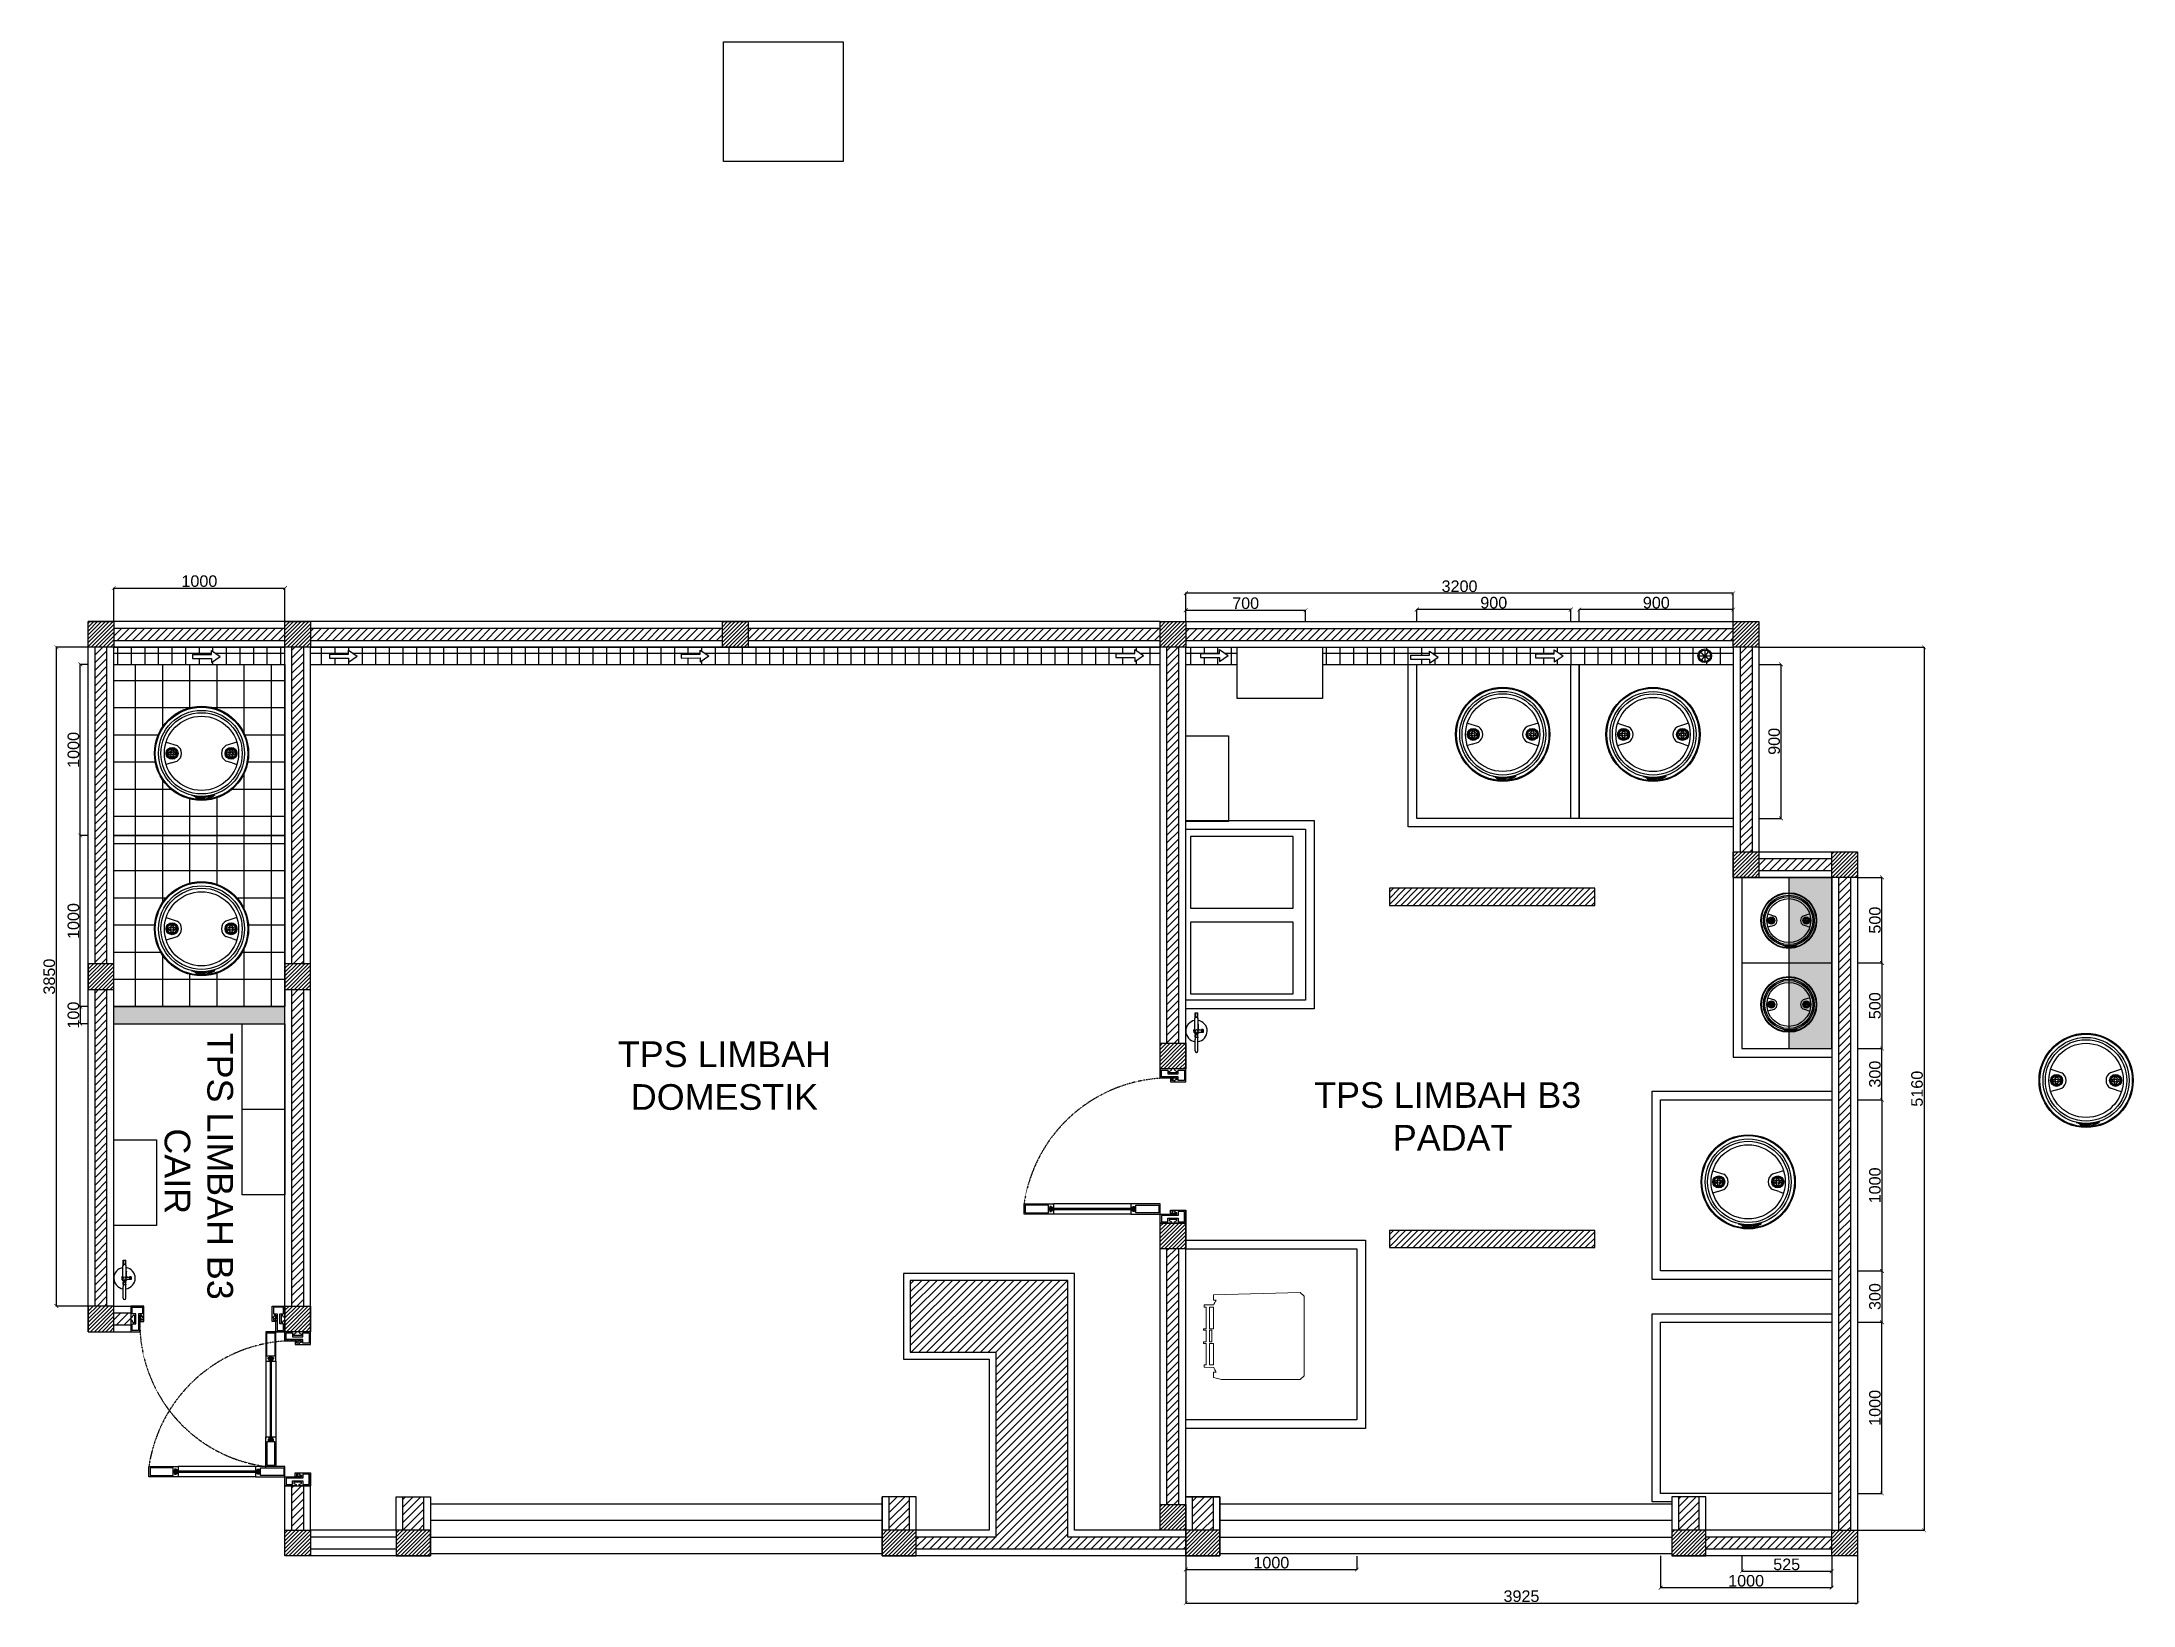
# Model space of a CAD drawing. Header units: millimetres. Extents: x -152054 to 94068, y -14280 to 90567.
# Drawn here: x -85321 to -73098, y 40157 to 49293 of the extents above; entities that cross this region are included whole.
import ezdxf

# ---------------------------------------------------------------- set-up
doc = ezdxf.new("R2010")
doc.units = ezdxf.units.MM
doc.linetypes.add('HIDDEN', pattern=[0.375, 0.25, -0.125])
doc.layers.add('001_Dark_1 10', color=7, linetype='Continuous', lineweight=0)
doc.layers.add('ALM', color=120, linetype='Continuous')
doc.layers.add('Edges', color=7, linetype='Continuous')
doc.styles.get("Standard").update_dxf_attribs({"font": 'arial.ttf'})
doc.dimstyles.new('ISO-25', dxfattribs={"dimtxt": 67.5, "dimasz": 22.5, "dimexe": 1.25, "dimexo": 0.625, "dimgap": 5.63, "dimtad": 1, "dimtoh": 1, "dimdec": 0, "dimtxsty": 'Standard', "dimblk": 'ARCHTICK', "dimcen": 2.5, "dimclrd": 40, "dimclre": 40, "dimclrt": 1, "dimadec": 0, "dimazin": 0, "dimtfac": 1, "dimtdec": 0, "dimtmove": 0, "dimatfit": 3, "dimldrblk": 'BOXFILLED', "dimfxl": 1, "dimarcsym": 0})
pattern_1 = [(45, (14580.649, 0), (-11.2253202, 11.2253202), [])]
pattern_2 = [(45, (14580.65, 0), (-22.45064, 22.45064), [])]

msp = doc.modelspace()

# ---------------------------------------------------------------- texts
at = {"insert": (-84203.1, 43661.1), "char_height": 150, "attachment_point": 1, "rotation": 270}
msp.add_mtext_dynamic_manual_height_columns('\\pxqc;{\\C3;TPS LIMBAH B3  CAIR}', width=1936.507, gutter_width=17.5, heights=[0], dxfattribs=at)
at = {"char_height": 150, "attachment_point": 1}
for s, insert in [('\\pxqc;{\\C3;TPS LIMBAH\\PDOMESTIK}', (-82299.4, 43451.7)), ('\\pxqc;{\\C3;TPS LIMBAH B3  PADAT}', (-78043.6, 43213.2))]:
    msp.add_mtext_dynamic_manual_height_columns(s, width=1936.507, gutter_width=17.5, heights=[0], dxfattribs=dict(at, insert=insert))

# ---------------------------------------------------------------- blocks, each defined once
blk = doc.blocks.new('_ArchTick')
at = {"color": 0, "linetype": 'ByBlock', "const_width": 0.15}
blk.add_lwpolyline([(-0.5, -0.5), (0.5, 0.5)], dxfattribs=at)
blk = doc.blocks.new('*D55')
at = {"color": 40, "lineweight": -2, "transparency": 16777216}
for p, q in [((-85051, 45755), (-85238, 45755)), ((-85236, 41905), (-85236, 45755)), ((-85051, 41905), (-85238, 41905))]:
    blk.add_line(p, q, dxfattribs=at)
at = {"layer": 'Defpoints', "color": 0, "transparency": 16777216}
for p in [(-85236, 45755), (-85050, 45755), (-85050, 41905)]:
    blk.add_point(p, dxfattribs=at)
at = {"color": 40, "lineweight": -2, "transparency": 16777216, "xscale": 22.5, "yscale": 22.5, "zscale": 22.5}
for p, rotation in [((-85236, 45755), 90), ((-85236, 41905), 270)]:
    blk.add_blockref('_ArchTick', p, dxfattribs=dict(at, rotation=rotation))
at = {"color": 1, "transparency": 16777216, "insert": (-85277, 43830), "char_height": 67.5, "attachment_point": 5, "rotation": 90}
blk.add_mtext('3850', dxfattribs=at)
blk = doc.blocks.new('_BoxFilled')
at = {"color": 0, "linetype": 'ByBlock', "lineweight": -2}
blk.add_line((-0.5, 0), (-1, 0), dxfattribs=at)
at = {"color": 0, "linetype": 'ByBlock'}
blk.add_solid([(-0.5, 0.5), (0.5, 0.5), (-0.5, -0.5), (0.5, -0.5)], dxfattribs=at)
blk = doc.blocks.new('*D56')
at = {"color": 40, "lineweight": -2, "transparency": 16777216}
for p, q in [((-84900, 45906), (-84900, 46102)), ((-84900, 46101), (-83900, 46101)), ((-83900, 45906), (-83900, 46102))]:
    blk.add_line(p, q, dxfattribs=at)
at = {"layer": 'Defpoints', "color": 0, "transparency": 16777216}
for p in [(-83900, 46101), (-84900, 45905), (-83900, 45905)]:
    blk.add_point(p, dxfattribs=at)
at = {"color": 40, "lineweight": -2, "transparency": 16777216, "xscale": 22.5, "yscale": 22.5, "zscale": 22.5, "rotation": 180}
blk.add_blockref('_ArchTick', (-84900, 46101), dxfattribs=at)
at = {"color": 40, "lineweight": -2, "transparency": 16777216, "xscale": 22.5, "yscale": 22.5, "zscale": 22.5}
blk.add_blockref('_ArchTick', (-83900, 46101), dxfattribs=at)
at = {"color": 1, "transparency": 16777216, "insert": (-84400, 46141), "char_height": 67.5, "attachment_point": 5}
blk.add_mtext('1000', dxfattribs=at)
blk = doc.blocks.new('*D57')
at = {"color": 40, "lineweight": -2, "transparency": 16777216}
for p, q in [((-78635, 45906), (-78635, 46072)), ((-75435, 46071), (-78635, 46071)), ((-75435, 45906), (-75435, 46072))]:
    blk.add_line(p, q, dxfattribs=at)
at = {"layer": 'Defpoints', "color": 0, "transparency": 16777216}
for p in [(-78635, 46071), (-78635, 45905), (-75435, 45905)]:
    blk.add_point(p, dxfattribs=at)
at = {"color": 40, "lineweight": -2, "transparency": 16777216, "xscale": 22.5, "yscale": 22.5, "zscale": 22.5, "rotation": 180}
blk.add_blockref('_ArchTick', (-78635, 46071), dxfattribs=at)
at = {"color": 40, "lineweight": -2, "transparency": 16777216, "xscale": 22.5, "yscale": 22.5, "zscale": 22.5}
blk.add_blockref('_ArchTick', (-75435, 46071), dxfattribs=at)
at = {"color": 1, "transparency": 16777216, "insert": (-77035, 46111), "char_height": 67.5, "attachment_point": 5}
blk.add_mtext('3200', dxfattribs=at)
blk = doc.blocks.new('plasticwaterdrumplan')
at = {"layer": 'Edges'}
for p, q in [((19.15, 3.55), (22, 2.66)), ((19.8, 0.65), (19.83, 0.88)), ((19.83, 0.42), (19.8, 0.65)), ((19.83, 0.88), (19.88, 1)), ((19.88, 0.3), (19.83, 0.42)), ((19.88, 1), (20.09, 0.86)), ((19.88, 0.3), (20.09, 0.44)), ((20.09, 0.86), (20.13, 0.97)), ((20.13, 0.33), (20.09, 0.44)), ((20.13, 0.97), (20.23, 1.1)), ((20.23, 0.2), (20.13, 0.33)), ((20.23, 1.1), (20.36, 1.2)), ((20.36, 0.1), (20.23, 0.2)), ((20.33, 1.45), (20.45, 1.5)), ((20.33, 1.45), (20.47, 1.24)), ((20.33, -0.15), (20.47, 0.06)), ((20.36, 1.2), (20.47, 1.24)), ((20.47, 0.06), (20.36, 0.1)), ((20.45, 1.5), (20.68, 1.53)), ((20.68, 1.53), (20.91, 1.5)), ((20.68, 1.01), (20.77, 1)), ((21.03, 1.45), (20.89, 1.24)), ((20.89, 1.24), (21, 1.2)), ((21, 0.1), (20.89, 0.06)), ((21.03, -0.15), (20.89, 0.06)), ((20.91, 1.5), (21.03, 1.45)), ((21, 1.2), (21.13, 1.1)), ((21.13, 0.2), (21, 0.1)), ((21.13, 1.1), (21.23, 0.97)), ((21.23, 0.33), (21.13, 0.2)), ((21.23, 0.97), (21.27, 0.86)), ((21.27, 0.44), (21.23, 0.33)), ((21.48, 1), (21.27, 0.86)), ((21.48, 0.3), (21.27, 0.44)), ((21.48, 1), (21.53, 0.88)), ((21.53, 0.42), (21.48, 0.3)), ((21.53, 0.88), (21.56, 0.65)), ((21.56, 0.65), (21.53, 0.42)), ((37.52, 3.55), (34.66, 2.66)), ((35.13, 0.88), (35.1, 0.65)), ((35.1, 0.65), (35.13, 0.42)), ((35.19, 1), (35.13, 0.88)), ((35.13, 0.42), (35.19, 0.3)), ((35.19, 1), (35.39, 0.86)), ((35.19, 0.3), (35.39, 0.44)), ((35.44, 0.97), (35.39, 0.86)), ((35.39, 0.44), (35.44, 0.33)), ((35.54, 1.1), (35.44, 0.97)), ((35.44, 0.33), (35.54, 0.2)), ((35.67, 1.2), (35.54, 1.1)), ((35.54, 0.2), (35.67, 0.1)), ((35.76, 1.5), (35.63, 1.45)), ((35.63, 1.45), (35.78, 1.24)), ((35.63, -0.15), (35.78, 0.06)), ((35.78, 1.24), (35.67, 1.2)), ((35.67, 0.1), (35.78, 0.06)), ((35.99, 1.53), (35.76, 1.5)), ((35.99, 1.01), (35.89, 1)), ((36.22, 1.5), (35.99, 1.53)), ((36.34, 1.45), (36.2, 1.24)), ((36.3, 1.2), (36.2, 1.24)), ((36.2, 0.06), (36.3, 0.1)), ((36.34, -0.15), (36.2, 0.06)), ((36.34, 1.45), (36.22, 1.5)), ((36.44, 1.1), (36.3, 1.2)), ((36.3, 0.1), (36.44, 0.2)), ((36.54, 0.97), (36.44, 1.1)), ((36.44, 0.2), (36.54, 0.33)), ((36.58, 0.86), (36.54, 0.97)), ((36.54, 0.33), (36.58, 0.44)), ((36.79, 1), (36.58, 0.86)), ((36.79, 0.3), (36.58, 0.44)), ((36.84, 0.88), (36.79, 1)), ((36.79, 0.3), (36.84, 0.42)), ((36.87, 0.65), (36.84, 0.88)), ((36.84, 0.42), (36.87, 0.65)), ((20.41, -1.85), (19.15, -2.26)), ((20.45, -0.2), (20.33, -0.15)), ((20.41, -1.85), (22, -1.35)), ((20.68, -0.23), (20.45, -0.2)), ((20.91, -0.2), (20.68, -0.23)), ((21.03, -0.15), (20.91, -0.2)), ((36.26, -1.85), (34.66, -1.35)), ((35.63, -0.15), (35.76, -0.2)), ((35.76, -0.2), (35.99, -0.23)), ((35.99, -0.23), (36.22, -0.2)), ((36.22, -0.2), (36.34, -0.15)), ((36.26, -1.85), (37.52, -2.26)), ((25.72, -10.23), (26.59, -10.46)), ((25.73, -10.21), (26.78, -10.49)), ((26.36, -10.41), (26.54, -10.46)), ((26.36, -10.43), (26.53, -10.48)), ((26.54, -10.46), (26.53, -10.48)), ((26.54, -10.46), (26.59, -10.47)), ((26.59, -10.46), (26.6, -10.46)), ((26.6, -10.48), (26.59, -10.47)), ((26.62, -10.47), (26.6, -10.46)), ((26.6, -10.46), (26.75, -10.5)), ((26.61, -10.48), (26.6, -10.48)), ((26.61, -10.48), (26.61, -10.49)), ((26.62, -10.5), (26.61, -10.49)), ((26.63, -10.48), (26.62, -10.47)), ((26.62, -10.47), (26.62, -10.47)), ((26.63, -10.5), (26.62, -10.5)), ((26.64, -10.49), (26.63, -10.48)), ((26.63, -10.51), (26.63, -10.5)), ((26.64, -10.52), (26.63, -10.51)), ((26.65, -10.5), (26.64, -10.49)), ((26.64, -10.49), (26.64, -10.49)), ((26.64, -10.53), (26.64, -10.52)), ((26.64, -10.54), (26.64, -10.53)), ((26.64, -10.57), (26.65, -10.54)), ((26.65, -10.54), (26.64, -10.54)), ((26.64, -10.59), (26.64, -10.57)), ((26.65, -10.61), (26.64, -10.59)), ((26.65, -10.51), (26.65, -10.5)), ((26.66, -10.52), (26.65, -10.51)), ((26.65, -10.51), (26.65, -10.51)), ((26.65, -10.54), (26.67, -10.53)), ((26.66, -10.53), (26.65, -10.55)), ((26.65, -10.55), (26.65, -10.54)), ((26.65, -10.55), (26.65, -10.55)), ((26.66, -10.64), (26.65, -10.61)), ((26.66, -10.53), (26.66, -10.52)), ((26.67, -10.56), (26.66, -10.57)), ((26.66, -10.57), (26.66, -10.59)), ((26.66, -10.59), (26.66, -10.6)), ((26.66, -10.6), (26.67, -10.62)), ((26.68, -10.66), (26.66, -10.64)), ((26.67, -10.53), (26.69, -10.51)), ((26.68, -10.54), (26.67, -10.56)), ((26.67, -10.62), (26.69, -10.64)), ((26.7, -10.53), (26.68, -10.54)), ((26.7, -10.67), (26.68, -10.66)), ((26.69, -10.51), (26.72, -10.5)), ((26.7, -10.56), (26.69, -10.59)), ((26.69, -10.59), (26.7, -10.63)), ((26.69, -10.64), (26.71, -10.65)), ((26.72, -10.53), (26.7, -10.53)), ((26.72, -10.54), (26.7, -10.56)), ((26.7, -10.63), (26.72, -10.65)), ((26.73, -10.68), (26.7, -10.67)), ((26.71, -10.65), (26.73, -10.66)), ((26.72, -10.5), (26.75, -10.5)), ((26.74, -10.52), (26.72, -10.53)), ((26.75, -10.53), (26.72, -10.54)), ((26.72, -10.65), (26.77, -10.66)), ((26.73, -10.66), (26.76, -10.67)), ((26.75, -10.69), (26.73, -10.68)), ((26.77, -10.53), (26.74, -10.52)), ((26.75, -10.5), (26.77, -10.5)), ((26.75, -10.5), (26.77, -10.51)), ((26.78, -10.54), (26.75, -10.53)), ((26.78, -10.69), (26.75, -10.69)), ((26.76, -10.67), (26.77, -10.66)), ((26.77, -10.5), (26.8, -10.51)), ((26.8, -10.51), (26.77, -10.51)), ((26.79, -10.54), (26.77, -10.53)), ((26.77, -10.66), (26.81, -10.68)), ((26.78, -10.49), (27.01, -10.56)), ((26.78, -10.49), (26.8, -10.51)), ((26.78, -10.54), (26.8, -10.55)), ((26.81, -10.68), (26.78, -10.69)), ((26.81, -10.55), (26.79, -10.54)), ((26.8, -10.51), (26.82, -10.53)), ((26.81, -10.55), (26.8, -10.55)), ((26.81, -10.55), (26.81, -10.55)), ((26.81, -10.55), (26.85, -10.56)), ((26.81, -10.68), (26.81, -10.68)), ((26.81, -10.68), (26.93, -10.71)), ((26.82, -10.53), (26.84, -10.55)), ((26.84, -10.55), (26.85, -10.56)), ((26.85, -10.56), (27.07, -10.63)), ((26.9, -10.77), (26.89, -10.83)), ((26.89, -10.83), (26.9, -10.77)), ((26.89, -10.83), (26.9, -10.88)), ((26.9, -10.88), (26.89, -10.83)), ((26.89, -10.83), (26.89, -10.83)), ((26.9, -10.83), (26.89, -10.83)), ((26.93, -10.72), (26.9, -10.77)), ((26.9, -10.77), (26.93, -10.72)), ((26.9, -10.77), (26.91, -10.77)), ((26.9, -10.83), (26.91, -10.77)), ((26.9, -10.77), (26.9, -10.77)), ((26.9, -10.83), (26.91, -10.78)), ((26.91, -10.88), (26.9, -10.83)), ((26.9, -10.88), (26.9, -10.83)), ((26.9, -10.83), (26.9, -10.83)), ((26.91, -10.78), (26.93, -10.73)), ((26.91, -10.77), (26.93, -10.73)), ((26.91, -10.77), (26.91, -10.78)), ((26.91, -10.83), (26.92, -10.78)), ((26.92, -10.78), (26.91, -10.83)), ((26.91, -10.83), (26.92, -10.88)), ((26.91, -10.88), (26.91, -10.83)), ((26.92, -10.78), (26.94, -10.73)), ((26.94, -10.73), (26.92, -10.78)), ((26.93, -10.71), (26.93, -10.72)), ((26.93, -10.72), (26.94, -10.71)), ((26.94, -10.71), (26.93, -10.71)), ((26.93, -10.73), (26.94, -10.72)), ((26.93, -10.73), (26.94, -10.72)), ((26.93, -10.73), (26.93, -10.72)), ((26.93, -10.72), (26.93, -10.72)), ((26.93, -10.73), (26.93, -10.73)), ((26.94, -10.72), (26.94, -10.71)), ((26.95, -10.72), (26.94, -10.73)), ((26.94, -10.73), (26.95, -10.72)), ((26.95, -10.72), (26.94, -10.72)), ((26.94, -10.72), (26.94, -10.72)), ((27.05, -10.75), (26.95, -10.72)), ((26.95, -10.72), (26.95, -10.72)), ((27.02, -10.78), (27, -10.85)), ((27, -10.85), (27.02, -10.91)), ((27.05, -10.75), (27.02, -10.78)), ((27.26, -10.81), (27.05, -10.75)), ((27.07, -10.63), (27.11, -10.63)), ((27.08, -10.63), (27.07, -10.63)), ((27.08, -10.63), (27.11, -10.63)), ((27.09, -10.64), (27.08, -10.63)), ((27.09, -10.64), (27.11, -10.63)), ((27.1, -10.64), (27.09, -10.64)), ((27.1, -10.64), (27.11, -10.64)), ((27.11, -10.64), (27.1, -10.64)), ((27.17, -10.64), (27.11, -10.63)), ((27.11, -10.63), (27.11, -10.63)), ((27.11, -10.63), (27.11, -10.63)), ((27.11, -10.63), (27.17, -10.64)), ((27.11, -10.63), (27.17, -10.64)), ((27.11, -10.64), (27.11, -10.63)), ((27.11, -10.64), (27.11, -10.64)), ((27.11, -10.64), (27.17, -10.65)), ((27.11, -10.64), (27.17, -10.65)), ((27.15, -10.65), (27.11, -10.64)), ((27.17, -10.66), (27.15, -10.65)), ((28.04, -10.93), (27.15, -10.65)), ((27.44, -10.69), (27.17, -10.64)), ((27.44, -10.68), (27.17, -10.64)), ((27.44, -10.68), (27.17, -10.64)), ((27.43, -10.7), (27.17, -10.65)), ((27.44, -10.69), (27.17, -10.65)), ((27.17, -10.66), (27.43, -10.7)), ((27.25, -10.91), (27.27, -10.85)), ((27.27, -10.85), (27.26, -10.81)), ((28, -11.04), (27.26, -10.81)), ((27.43, -10.7), (27.7, -10.74)), ((27.7, -10.73), (27.43, -10.7)), ((27.44, -10.68), (27.71, -10.72)), ((27.71, -10.72), (27.44, -10.68)), ((27.71, -10.73), (27.44, -10.69)), ((27.71, -10.72), (27.44, -10.69)), ((27.98, -10.76), (27.7, -10.73)), ((27.7, -10.74), (27.98, -10.76)), ((27.71, -10.72), (27.98, -10.74)), ((27.98, -10.75), (27.71, -10.72)), ((27.98, -10.75), (27.71, -10.72)), ((27.98, -10.75), (27.71, -10.73)), ((28.25, -10.76), (27.98, -10.74)), ((28.25, -10.77), (27.98, -10.75)), ((28.25, -10.77), (27.98, -10.75)), ((28.25, -10.76), (27.98, -10.75)), ((28.25, -10.78), (27.98, -10.76)), ((27.98, -10.76), (28.25, -10.78)), ((28.25, -10.76), (28.52, -10.77)), ((28.52, -10.77), (28.25, -10.76)), ((28.52, -10.78), (28.25, -10.77)), ((28.52, -10.78), (28.25, -10.77)), ((28.25, -10.78), (28.52, -10.79)), ((28.52, -10.79), (28.25, -10.78)), ((28.52, -10.77), (28.79, -10.77)), ((28.79, -10.77), (28.52, -10.77)), ((28.79, -10.78), (28.52, -10.78)), ((28.79, -10.78), (28.52, -10.78)), ((28.52, -10.79), (28.79, -10.79)), ((28.79, -10.79), (28.52, -10.79)), ((29.06, -10.76), (28.79, -10.77)), ((29.06, -10.76), (28.79, -10.77)), ((29.06, -10.77), (28.79, -10.78)), ((29.06, -10.77), (28.79, -10.78)), ((29.06, -10.78), (28.79, -10.79)), ((28.79, -10.79), (29.06, -10.78)), ((29.06, -10.76), (29.33, -10.74)), ((29.33, -10.75), (29.06, -10.77)), ((29.33, -10.75), (29.06, -10.76)), ((29.06, -10.78), (29.33, -10.76)), ((29.33, -10.76), (29.06, -10.78)), ((29.33, -10.76), (29.06, -10.77)), ((29.81, -10.63), (29.33, -10.75)), ((29.8, -10.63), (29.33, -10.75)), ((29.8, -10.63), (29.33, -10.74)), ((29.81, -10.64), (29.33, -10.75)), ((29.33, -10.75), (29.33, -10.74)), ((29.33, -10.75), (29.33, -10.75)), ((29.33, -10.75), (29.33, -10.75)), ((29.33, -10.75), (29.34, -10.76)), ((29.33, -10.75), (29.33, -10.76)), ((29.33, -10.76), (29.33, -10.76)), ((29.33, -10.76), (29.34, -10.76)), ((29.33, -10.77), (29.34, -10.76)), ((29.33, -10.76), (29.33, -10.76)), ((29.33, -10.76), (29.33, -10.76)), ((29.33, -10.76), (29.34, -10.76)), ((29.33, -10.76), (29.33, -10.76)), ((29.33, -10.76), (29.33, -10.77)), ((29.33, -10.76), (29.33, -10.76)), ((29.81, -10.64), (29.34, -10.76)), ((29.34, -10.76), (29.81, -10.65)), ((29.34, -10.76), (29.34, -10.76)), ((30.28, -10.5), (29.8, -10.63)), ((30.28, -10.5), (29.8, -10.63)), ((30.28, -10.51), (29.81, -10.63)), ((30.28, -10.51), (29.81, -10.64)), ((30.29, -10.51), (29.81, -10.64)), ((29.81, -10.65), (30.29, -10.52)), ((30.76, -10.36), (30.28, -10.5)), ((30.76, -10.37), (30.28, -10.51)), ((30.76, -10.37), (30.28, -10.5)), ((30.76, -10.37), (30.28, -10.51)), ((30.29, -10.52), (30.76, -10.38)), ((30.76, -10.38), (30.29, -10.51)), ((30.32, -10.87), (30.8, -10.67)), ((30.8, -10.67), (30.32, -10.87)), ((30.8, -10.68), (30.32, -10.88)), ((30.81, -10.68), (30.33, -10.88)), ((30.81, -10.68), (30.33, -10.88)), ((30.33, -10.88), (30.81, -10.69)), ((30.76, -10.36), (31.23, -10.22)), ((30.76, -10.38), (31.3, -10.22)), ((31.23, -10.22), (30.76, -10.37)), ((31.23, -10.22), (30.76, -10.37)), ((31.24, -10.23), (30.76, -10.38)), ((31.23, -10.23), (30.76, -10.37)), ((30.8, -10.67), (31.26, -10.46)), ((31.27, -10.46), (30.8, -10.67)), ((31.27, -10.46), (30.8, -10.68)), ((31.28, -10.47), (30.81, -10.69)), ((31.27, -10.47), (30.81, -10.68)), ((31.28, -10.47), (30.81, -10.68)), ((31.26, -10.21), (31.23, -10.22)), ((31.26, -10.21), (31.23, -10.22)), ((31.27, -10.21), (31.23, -10.22)), ((31.27, -10.22), (31.23, -10.23)), ((31.27, -10.22), (31.24, -10.23)), ((31.26, -10.21), (31.3, -10.2)), ((31.3, -10.2), (31.26, -10.21)), ((31.26, -10.46), (31.33, -10.42)), ((31.3, -10.2), (31.27, -10.21)), ((31.3, -10.21), (31.27, -10.22)), ((31.3, -10.21), (31.27, -10.22)), ((31.3, -10.44), (31.27, -10.46)), ((31.31, -10.45), (31.27, -10.46)), ((31.31, -10.45), (31.27, -10.47)), ((31.31, -10.45), (31.28, -10.47)), ((31.31, -10.45), (31.28, -10.47)), ((31.3, -10.2), (31.33, -10.19)), ((31.33, -10.19), (31.3, -10.2)), ((31.33, -10.19), (31.3, -10.2)), ((31.34, -10.2), (31.3, -10.21)), ((31.33, -10.2), (31.3, -10.21)), ((31.3, -10.22), (31.34, -10.21)), ((31.34, -10.43), (31.3, -10.44)), ((31.34, -10.43), (31.31, -10.45)), ((31.35, -10.43), (31.31, -10.45)), ((31.35, -10.43), (31.31, -10.45)), ((31.31, -10.45), (31.35, -10.44)), ((31.36, -10.18), (31.33, -10.19)), ((31.37, -10.18), (31.33, -10.19)), ((31.37, -10.18), (31.33, -10.19)), ((31.37, -10.19), (31.33, -10.2)), ((31.33, -10.42), (31.4, -10.39)), ((31.34, -10.21), (31.4, -10.19)), ((31.37, -10.19), (31.34, -10.2)), ((31.38, -10.41), (31.34, -10.43)), ((31.37, -10.41), (31.34, -10.43)), ((31.38, -10.41), (31.35, -10.43)), ((31.35, -10.44), (31.39, -10.42)), ((31.38, -10.42), (31.35, -10.43)), ((31.4, -10.17), (31.36, -10.18)), ((31.4, -10.17), (31.37, -10.18)), ((31.4, -10.18), (31.37, -10.19)), ((31.4, -10.18), (31.37, -10.18)), ((31.4, -10.18), (31.37, -10.19)), ((31.41, -10.39), (31.37, -10.41)), ((31.41, -10.39), (31.38, -10.41)), ((31.42, -10.4), (31.38, -10.42)), ((31.42, -10.4), (31.38, -10.41)), ((31.42, -10.4), (31.39, -10.42)), ((31.4, -10.17), (31.43, -10.16)), ((31.43, -10.16), (31.4, -10.17)), ((31.44, -10.17), (31.4, -10.18)), ((31.43, -10.17), (31.4, -10.18)), ((31.43, -10.17), (31.4, -10.18)), ((31.4, -10.19), (31.44, -10.18)), ((31.4, -10.39), (31.44, -10.37)), ((31.45, -10.37), (31.41, -10.39)), ((31.44, -10.37), (31.41, -10.39)), ((31.42, -10.4), (31.46, -10.38)), ((31.45, -10.38), (31.42, -10.4)), ((31.45, -10.38), (31.42, -10.4)), ((31.47, -10.15), (31.43, -10.16)), ((31.47, -10.15), (31.43, -10.16)), ((31.47, -10.16), (31.43, -10.17)), ((31.47, -10.16), (31.43, -10.17)), ((31.44, -10.18), (31.5, -10.16)), ((31.47, -10.17), (31.44, -10.17)), ((31.44, -10.37), (31.51, -10.33)), ((31.48, -10.35), (31.44, -10.37)), ((31.48, -10.36), (31.45, -10.37)), ((31.49, -10.36), (31.45, -10.38)), ((31.49, -10.36), (31.45, -10.38)), ((31.46, -10.38), (31.49, -10.36)), ((31.5, -10.14), (31.47, -10.15)), ((31.5, -10.15), (31.47, -10.16)), ((31.5, -10.15), (31.47, -10.15)), ((31.5, -10.15), (31.47, -10.16)), ((31.5, -10.16), (31.47, -10.17)), ((31.51, -10.33), (31.48, -10.35)), ((31.52, -10.34), (31.48, -10.36)), ((31.53, -10.34), (31.49, -10.36)), ((31.52, -10.34), (31.49, -10.36)), ((31.52, -10.34), (31.49, -10.36)), ((31.5, -10.14), (31.53, -10.13)), ((31.54, -10.14), (31.5, -10.15)), ((31.54, -10.14), (31.5, -10.15)), ((31.53, -10.14), (31.5, -10.15)), ((31.5, -10.16), (31.54, -10.15)), ((31.54, -10.15), (31.5, -10.16)), ((31.51, -10.33), (31.54, -10.31)), ((31.55, -10.32), (31.51, -10.33)), ((31.56, -10.32), (31.52, -10.34)), ((31.55, -10.32), (31.52, -10.34)), ((31.56, -10.32), (31.52, -10.34)), ((31.57, -10.13), (31.53, -10.13)), ((31.57, -10.13), (31.53, -10.14)), ((31.56, -10.33), (31.53, -10.34)), ((31.57, -10.13), (31.54, -10.14)), ((31.57, -10.14), (31.54, -10.15)), ((31.57, -10.14), (31.54, -10.14)), ((31.54, -10.15), (31.59, -10.14)), ((31.54, -10.31), (31.61, -10.27)), ((31.59, -10.3), (31.55, -10.32)), ((31.58, -10.3), (31.55, -10.32)), ((31.59, -10.3), (31.56, -10.32)), ((31.59, -10.3), (31.56, -10.32)), ((31.56, -10.33), (31.6, -10.31)), ((31.6, -10.12), (31.57, -10.13)), ((31.6, -10.12), (31.57, -10.13)), ((31.6, -10.13), (31.57, -10.14)), ((31.6, -10.13), (31.57, -10.13)), ((31.59, -10.14), (31.57, -10.14)), ((31.61, -10.28), (31.58, -10.3)), ((31.6, -10.13), (31.59, -10.14)), ((31.59, -10.14), (31.6, -10.14)), ((31.61, -10.14), (31.59, -10.14)), ((31.59, -10.14), (31.59, -10.14)), ((31.62, -10.28), (31.59, -10.3)), ((31.62, -10.28), (31.59, -10.3)), ((31.63, -10.29), (31.59, -10.3)), ((31.6, -10.12), (31.63, -10.13)), ((31.63, -10.13), (31.6, -10.12)), ((31.6, -10.12), (31.6, -10.12)), ((31.62, -10.13), (31.6, -10.12)), ((31.6, -10.12), (31.6, -10.13)), ((31.62, -10.13), (31.6, -10.13)), ((31.62, -10.13), (31.6, -10.13)), ((31.6, -10.13), (31.6, -10.13)), ((31.6, -10.14), (31.62, -10.15)), ((31.63, -10.29), (31.6, -10.31)), ((31.63, -10.15), (31.61, -10.14)), ((31.61, -10.27), (31.66, -10.24)), ((31.65, -10.26), (31.61, -10.28)), ((31.64, -10.14), (31.62, -10.13)), ((31.64, -10.14), (31.62, -10.13)), ((31.62, -10.13), (31.62, -10.13)), ((31.65, -10.14), (31.62, -10.13)), ((31.62, -10.13), (31.62, -10.13)), ((31.62, -10.13), (31.63, -10.13)), ((31.62, -10.15), (31.64, -10.16)), ((31.65, -10.26), (31.62, -10.28)), ((31.66, -10.26), (31.62, -10.28)), ((31.65, -10.13), (31.63, -10.13)), ((31.63, -10.13), (31.63, -10.13)), ((31.65, -10.14), (31.63, -10.13)), ((31.65, -10.16), (31.63, -10.15)), ((31.66, -10.27), (31.63, -10.29)), ((31.66, -10.27), (31.63, -10.29)), ((31.66, -10.15), (31.64, -10.14)), ((31.65, -10.14), (31.64, -10.14)), ((31.64, -10.14), (31.64, -10.14)), ((31.65, -10.15), (31.64, -10.14)), ((31.64, -10.16), (31.65, -10.17)), ((31.67, -10.15), (31.65, -10.13)), ((31.65, -10.14), (31.65, -10.13)), ((31.67, -10.15), (31.65, -10.14)), ((31.67, -10.15), (31.65, -10.14)), ((31.65, -10.14), (31.65, -10.14)), ((31.67, -10.17), (31.65, -10.15)), ((31.66, -10.15), (31.65, -10.15)), ((31.66, -10.17), (31.65, -10.16)), ((31.65, -10.17), (31.66, -10.19)), ((31.67, -10.24), (31.65, -10.26)), ((31.68, -10.24), (31.65, -10.26)), ((31.67, -10.15), (31.66, -10.15)), ((31.68, -10.16), (31.66, -10.15)), ((31.67, -10.18), (31.66, -10.17)), ((31.66, -10.19), (31.67, -10.2)), ((31.67, -10.23), (31.66, -10.24)), ((31.66, -10.24), (31.67, -10.24)), ((31.66, -10.27), (31.7, -10.25)), ((31.69, -10.25), (31.66, -10.26)), ((31.69, -10.25), (31.66, -10.27)), ((31.7, -10.25), (31.66, -10.27)), ((31.67, -10.15), (31.69, -10.16)), ((31.67, -10.15), (31.67, -10.15)), ((31.68, -10.16), (31.67, -10.15)), ((31.67, -10.15), (31.67, -10.15)), ((31.68, -10.16), (31.67, -10.15)), ((31.67, -10.17), (31.68, -10.16)), ((31.68, -10.18), (31.67, -10.17)), ((31.68, -10.2), (31.67, -10.18)), ((31.67, -10.2), (31.67, -10.22)), ((31.67, -10.22), (31.67, -10.23)), ((31.67, -10.24), (31.68, -10.23)), ((31.67, -10.24), (31.68, -10.24)), ((31.68, -10.16), (31.69, -10.16)), ((31.7, -10.18), (31.68, -10.16)), ((31.68, -10.16), (31.68, -10.16)), ((31.68, -10.16), (31.68, -10.16)), ((31.69, -10.18), (31.68, -10.16)), ((31.69, -10.18), (31.68, -10.16)), ((31.69, -10.2), (31.68, -10.18)), ((31.69, -10.18), (31.68, -10.18)), ((31.68, -10.21), (31.68, -10.2)), ((31.68, -10.23), (31.68, -10.21)), ((31.68, -10.24), (31.69, -10.23)), ((31.68, -10.24), (31.69, -10.25)), ((31.7, -10.17), (31.69, -10.16)), ((31.69, -10.19), (31.69, -10.18)), ((31.7, -10.19), (31.69, -10.18)), ((31.69, -10.18), (31.69, -10.18)), ((31.7, -10.18), (31.69, -10.18)), ((31.7, -10.19), (31.69, -10.19)), ((31.7, -10.21), (31.69, -10.19)), ((31.69, -10.19), (31.69, -10.2)), ((31.69, -10.21), (31.69, -10.2)), ((31.7, -10.21), (31.69, -10.21)), ((31.69, -10.23), (31.69, -10.21)), ((31.69, -10.23), (31.7, -10.21)), ((31.69, -10.25), (31.7, -10.23)), ((31.69, -10.25), (31.69, -10.23)), ((31.69, -10.23), (31.7, -10.23)), ((31.69, -10.23), (31.69, -10.23)), ((31.69, -10.25), (31.7, -10.25)), ((31.69, -10.25), (31.69, -10.25)), ((31.7, -10.19), (31.7, -10.17)), ((31.7, -10.18), (31.7, -10.17)), ((31.7, -10.19), (31.7, -10.18)), ((31.7, -10.19), (31.71, -10.21)), ((31.7, -10.19), (31.7, -10.19)), ((31.7, -10.21), (31.7, -10.19)), ((31.7, -10.21), (31.7, -10.19)), ((31.7, -10.19), (31.7, -10.19)), ((31.71, -10.21), (31.7, -10.23)), ((31.7, -10.21), (31.71, -10.21)), ((31.7, -10.23), (31.7, -10.21)), ((31.7, -10.21), (31.7, -10.21)), ((31.7, -10.21), (31.7, -10.21)), ((31.7, -10.23), (31.7, -10.21)), ((31.7, -10.25), (31.7, -10.23)), ((31.7, -10.23), (31.7, -10.23)), ((31.7, -10.25), (31.7, -10.23)), ((31.7, -10.23), (31.7, -10.23)), ((31.7, -10.25), (31.7, -10.25)), ((26.9, -10.88), (26.91, -10.93)), ((26.91, -10.88), (26.9, -10.88)), ((26.9, -10.88), (26.9, -10.88)), ((26.9, -10.88), (26.9, -10.88)), ((26.92, -10.93), (26.9, -10.88)), ((26.92, -10.93), (26.9, -10.88)), ((26.93, -10.93), (26.91, -10.88)), ((26.92, -10.93), (26.91, -10.88)), ((26.91, -10.93), (26.95, -10.98)), ((26.92, -10.93), (26.91, -10.93)), ((26.92, -10.88), (26.93, -10.93)), ((26.92, -10.93), (26.92, -10.93)), ((26.92, -10.93), (26.92, -10.93)), ((26.95, -10.98), (26.92, -10.93)), ((26.95, -10.97), (26.92, -10.93)), ((26.95, -10.98), (26.92, -10.93)), ((26.93, -10.93), (26.96, -10.97)), ((26.96, -10.97), (26.93, -10.93)), ((26.99, -11.01), (26.95, -10.97)), ((26.95, -10.98), (26.95, -10.97)), ((26.95, -10.98), (26.99, -11.02)), ((26.99, -11.01), (26.95, -10.98)), ((26.99, -11.01), (26.95, -10.98)), ((26.95, -10.98), (26.95, -10.98)), ((26.95, -10.98), (26.95, -10.98)), ((26.96, -10.97), (27, -11)), ((27, -11), (26.96, -10.97)), ((26.99, -11.01), (26.99, -11.01)), ((26.99, -11.01), (26.99, -11.01)), ((26.99, -11.01), (26.99, -11.02)), ((27.04, -11.03), (26.99, -11.01)), ((27.04, -11.03), (26.99, -11.01)), ((27.04, -11.04), (26.99, -11.01)), ((26.99, -11.02), (27.04, -11.04)), ((27, -11), (27.04, -11.02)), ((27.04, -11.03), (27, -11)), ((27.02, -10.91), (27.07, -10.96)), ((27.04, -11.02), (27.32, -11.11)), ((27.32, -11.13), (27.04, -11.03)), ((27.32, -11.12), (27.04, -11.03)), ((27.32, -11.12), (27.04, -11.03)), ((27.31, -11.13), (27.04, -11.04)), ((27.04, -11.04), (27.04, -11.04)), ((27.31, -11.13), (27.04, -11.04)), ((27.07, -10.96), (27.13, -10.98)), ((27.13, -10.98), (27.2, -10.96)), ((27.2, -10.96), (27.25, -10.91)), ((27.31, -11.13), (27.6, -11.21)), ((27.6, -11.2), (27.31, -11.13)), ((27.32, -11.11), (27.6, -11.19)), ((27.6, -11.19), (27.32, -11.12)), ((27.6, -11.2), (27.32, -11.12)), ((27.6, -11.2), (27.32, -11.13)), ((27.6, -11.19), (27.89, -11.24)), ((27.88, -11.25), (27.6, -11.19)), ((27.88, -11.25), (27.6, -11.2)), ((27.88, -11.25), (27.6, -11.2)), ((27.88, -11.26), (27.6, -11.2)), ((27.88, -11.26), (27.6, -11.21)), ((28.17, -11.28), (27.88, -11.25)), ((28.17, -11.29), (27.88, -11.25)), ((28.17, -11.28), (27.88, -11.25)), ((28.17, -11.29), (27.88, -11.26)), ((28.17, -11.29), (27.88, -11.26)), ((27.89, -11.24), (28.17, -11.27)), ((28.04, -11.11), (28, -11.04)), ((28.01, -11.04), (28, -11.04)), ((28.01, -11.04), (28.04, -11.1)), ((28.02, -11.05), (28.01, -11.04)), ((28.02, -11.05), (28.04, -11.1)), ((28.02, -11.05), (28.05, -11.09)), ((28.02, -11.05), (28.02, -11.05)), ((28.03, -11.05), (28.02, -11.05)), ((28.05, -11.09), (28.03, -11.05)), ((28.03, -11.05), (28.05, -11.09)), ((28.03, -11.05), (28.05, -11.09)), ((28.03, -11.05), (28.03, -11.05)), ((28.03, -11.05), (28.03, -11.05)), ((28.03, -11.05), (28.07, -11.06)), ((28.04, -10.93), (28.09, -10.9)), ((28.05, -10.93), (28.04, -10.93)), ((28.05, -11.09), (28.04, -11.1)), ((28.04, -11.1), (28.04, -11.1)), ((28.04, -11.1), (28.13, -11.12)), ((28.04, -11.1), (28.12, -11.12)), ((28.13, -11.13), (28.04, -11.11)), ((28.1, -10.9), (28.05, -10.93)), ((28.1, -10.91), (28.05, -10.93)), ((28.05, -10.93), (28.05, -10.93)), ((28.06, -10.93), (28.05, -10.93)), ((28.12, -11.11), (28.05, -11.09)), ((28.05, -11.09), (28.05, -11.09)), ((28.05, -11.09), (28.05, -11.09)), ((28.05, -11.09), (28.12, -11.12)), ((28.05, -11.09), (28.12, -11.11)), ((28.1, -10.91), (28.06, -10.93)), ((28.1, -10.91), (28.06, -10.94)), ((28.06, -10.94), (28.1, -10.92)), ((28.06, -10.94), (28.06, -10.93)), ((28.06, -10.94), (28.11, -10.95)), ((28.06, -10.94), (28.06, -10.94)), ((28.08, -11.07), (28.07, -11.06)), ((28.08, -11.07), (28.09, -11.07)), ((28.09, -10.9), (28.18, -10.92)), ((28.09, -11.07), (28.1, -11.07)), ((28.09, -11.07), (28.09, -11.07)), ((28.09, -11.07), (28.09, -11.07)), ((28.18, -10.92), (28.1, -10.9)), ((28.1, -10.91), (28.1, -10.9)), ((28.18, -10.93), (28.1, -10.91)), ((28.17, -10.93), (28.1, -10.91)), ((28.1, -10.91), (28.1, -10.91)), ((28.17, -10.93), (28.1, -10.91)), ((28.1, -10.91), (28.1, -10.91)), ((28.1, -10.92), (28.1, -10.91)), ((28.1, -10.92), (28.17, -10.94)), ((28.1, -11.07), (28.1, -11.07)), ((28.1, -11.07), (28.1, -11.07)), ((28.11, -11.07), (28.1, -11.07)), ((28.11, -10.95), (28.11, -10.95)), ((28.11, -10.95), (28.11, -10.95)), ((28.14, -10.96), (28.11, -10.95)), ((28.11, -10.95), (28.11, -10.95)), ((28.11, -10.95), (28.11, -10.95)), ((28.11, -11.07), (28.14, -11.07)), ((28.19, -11.07), (28.12, -11.11)), ((28.12, -11.11), (28.19, -11.07)), ((28.12, -11.12), (28.2, -11.08)), ((28.12, -11.12), (28.19, -11.08)), ((28.12, -11.12), (28.12, -11.11)), ((28.12, -11.11), (28.12, -11.11)), ((28.13, -11.12), (28.12, -11.12)), ((28.12, -11.12), (28.12, -11.12)), ((28.13, -11.12), (28.2, -11.08)), ((28.2, -11.09), (28.13, -11.13)), ((28.17, -10.99), (28.14, -10.96)), ((28.14, -11.07), (28.16, -11.05)), ((28.16, -11.05), (28.17, -11.02)), ((28.18, -10.93), (28.17, -10.93)), ((28.17, -10.93), (28.17, -10.93)), ((28.17, -10.93), (28.17, -10.94)), ((28.21, -11), (28.17, -10.93)), ((28.21, -11), (28.17, -10.93)), ((28.17, -10.94), (28.21, -11)), ((28.17, -11.02), (28.17, -10.99)), ((28.17, -11.27), (28.46, -11.29)), ((28.46, -11.29), (28.17, -11.28)), ((28.46, -11.3), (28.17, -11.28)), ((28.17, -11.29), (28.46, -11.31)), ((28.46, -11.3), (28.17, -11.29)), ((28.46, -11.3), (28.17, -11.29)), ((28.18, -10.92), (28.18, -10.93)), ((28.22, -11), (28.18, -10.92)), ((28.18, -10.92), (28.23, -11)), ((28.22, -11), (28.18, -10.93)), ((28.21, -11), (28.19, -11.07)), ((28.19, -11.08), (28.21, -11)), ((28.19, -11.07), (28.21, -11)), ((28.19, -11.08), (28.19, -11.07)), ((28.19, -11.07), (28.19, -11.07)), ((28.2, -11.08), (28.19, -11.08)), ((28.23, -11), (28.2, -11.09)), ((28.2, -11.08), (28.22, -11)), ((28.2, -11.08), (28.22, -11)), ((28.2, -11.08), (28.2, -11.08)), ((28.21, -11), (28.22, -11)), ((28.21, -11), (28.21, -11)), ((28.21, -11), (28.21, -11)), ((28.22, -11), (28.22, -11)), ((28.43, -10.93), (29.05, -10.92)), ((28.44, -11.17), (28.43, -10.93)), ((28.43, -10.93), (28.44, -10.94)), ((29.04, -10.93), (28.44, -10.94)), ((29.04, -10.93), (28.44, -10.94)), ((28.44, -10.94), (28.44, -11.16)), ((28.44, -10.94), (28.45, -11.16)), ((28.44, -10.94), (28.45, -10.95)), ((28.44, -10.94), (28.44, -10.94)), ((29.04, -11.15), (28.44, -11.16)), ((28.44, -11.16), (28.44, -11.17)), ((28.45, -11.16), (28.44, -11.16)), ((28.44, -11.17), (29.05, -11.16)), ((28.45, -10.95), (29.03, -10.94)), ((29.03, -10.94), (28.45, -10.95)), ((29.03, -10.94), (28.45, -10.95)), ((28.46, -11.15), (28.45, -10.95)), ((28.45, -10.95), (28.45, -11.15)), ((28.45, -10.95), (28.45, -10.95)), ((28.45, -10.95), (28.45, -10.95)), ((28.45, -10.95), (28.45, -11.15)), ((29.03, -11.14), (28.45, -11.15)), ((28.45, -11.15), (28.45, -11.15)), ((28.45, -11.15), (28.45, -11.16)), ((28.46, -11.15), (28.45, -11.15)), ((29.04, -11.15), (28.45, -11.16)), ((29.03, -11.15), (28.45, -11.15)), ((29.03, -11.14), (28.46, -11.15)), ((28.46, -11.29), (28.75, -11.28)), ((28.75, -11.29), (28.46, -11.29)), ((28.75, -11.29), (28.46, -11.3)), ((28.76, -11.29), (28.46, -11.3)), ((28.76, -11.3), (28.46, -11.3)), ((28.76, -11.3), (28.46, -11.31)), ((28.75, -11.28), (29.04, -11.25)), ((29.04, -11.26), (28.75, -11.29)), ((29.04, -11.26), (28.75, -11.29)), ((29.05, -11.27), (28.76, -11.3)), ((29.05, -11.27), (28.76, -11.29)), ((29.05, -11.27), (28.76, -11.3)), ((29.03, -10.94), (29.04, -10.93)), ((29.03, -10.94), (29.03, -11.14)), ((29.03, -11.15), (29.03, -10.94)), ((29.03, -11.14), (29.03, -10.94)), ((29.03, -10.94), (29.03, -10.94)), ((29.03, -10.94), (29.03, -10.94)), ((29.03, -11.15), (29.03, -11.14)), ((29.03, -11.14), (29.03, -11.14)), ((29.04, -11.15), (29.03, -11.15)), ((29.04, -10.93), (29.05, -10.92)), ((29.04, -11.15), (29.04, -10.93)), ((29.04, -11.15), (29.04, -10.93)), ((29.04, -10.93), (29.04, -10.93)), ((29.05, -11.16), (29.04, -11.15)), ((29.04, -11.15), (29.04, -11.15)), ((29.04, -11.25), (29.33, -11.21)), ((29.33, -11.21), (29.04, -11.26)), ((29.33, -11.22), (29.04, -11.26)), ((29.05, -10.92), (29.05, -11.16)), ((29.33, -11.22), (29.05, -11.27)), ((29.33, -11.22), (29.05, -11.27)), ((29.05, -11.27), (29.33, -11.23)), ((29.83, -11.05), (29.33, -11.22)), ((29.33, -11.21), (29.83, -11.05)), ((29.83, -11.06), (29.33, -11.22)), ((29.83, -11.06), (29.33, -11.22)), ((29.84, -11.06), (29.33, -11.23)), ((29.84, -11.07), (29.33, -11.23)), ((29.33, -11.21), (29.33, -11.21)), ((29.33, -11.21), (29.33, -11.21)), ((29.33, -11.21), (29.33, -11.21)), ((29.33, -11.21), (29.33, -11.21)), ((29.33, -11.21), (29.33, -11.21)), ((29.33, -11.21), (29.33, -11.21)), ((29.33, -11.21), (29.33, -11.21)), ((29.33, -11.21), (29.33, -11.22)), ((29.33, -11.22), (29.33, -11.23)), ((29.33, -11.22), (29.33, -11.22)), ((29.33, -11.22), (29.33, -11.22)), ((29.33, -11.22), (29.33, -11.22)), ((29.33, -11.22), (29.33, -11.22)), ((29.33, -11.23), (29.33, -11.23)), ((30.32, -10.87), (29.83, -11.05)), ((29.83, -11.05), (30.32, -10.87)), ((30.32, -10.88), (29.83, -11.06)), ((30.33, -10.88), (29.83, -11.06)), ((30.33, -10.88), (29.84, -11.07)), ((30.33, -10.88), (29.84, -11.06))]:
    blk.add_line(p, q, dxfattribs=at)
for centre, radius in [((28.33, 0.65), 12.22), ((28.33, 0.65), 12), ((28.33, 0.65), 11.16), ((28.33, 0.65), 10.55), ((28.33, 0.65), 9.63), ((20.68, 0.65), 1.55), ((20.68, 0.65), 1.39), ((20.68, 0.65), 1.33), ((20.68, 0.65), 1.2), ((20.68, 0.65), 0.36), ((35.99, 0.65), 1.55), ((35.99, 0.65), 1.39), ((35.99, 0.65), 1.33), ((35.99, 0.65), 1.2), ((35.99, 0.65), 0.36)]:
    blk.add_circle(centre, radius, dxfattribs=at)
for centre, start, end in [((20.85, 0.65), 299.8169, 60.1831), ((35.81, 0.65), 119.8169, 240.1831)]:
    blk.add_arc(centre, 2.31, start, end, dxfattribs=at)
blk = doc.blocks.new('*D59')
at = {"color": 40, "lineweight": -2, "transparency": 16777216}
for p, q in [((-85051, 45655), (-85097, 45655)), ((-85096, 44655), (-85096, 45655)), ((-85051, 44655), (-85097, 44655))]:
    blk.add_line(p, q, dxfattribs=at)
at = {"layer": 'Defpoints', "color": 0, "transparency": 16777216}
for p in [(-85096, 45655), (-85050, 45655), (-85050, 44655)]:
    blk.add_point(p, dxfattribs=at)
at = {"color": 40, "lineweight": -2, "transparency": 16777216, "xscale": 22.5, "yscale": 22.5, "zscale": 22.5}
for p, rotation in [((-85096, 45655), 90), ((-85096, 44655), 270)]:
    blk.add_blockref('_ArchTick', p, dxfattribs=dict(at, rotation=rotation))
at = {"color": 1, "transparency": 16777216, "insert": (-85136, 45155), "char_height": 67.5, "attachment_point": 5, "rotation": 90}
blk.add_mtext('1000', dxfattribs=at)
blk = doc.blocks.new('*D60')
at = {"color": 40, "lineweight": -2, "transparency": 16777216}
for p, q in [((-85051, 44655), (-85097, 44655)), ((-85096, 43655), (-85096, 44655)), ((-85051, 43655), (-85097, 43655))]:
    blk.add_line(p, q, dxfattribs=at)
at = {"layer": 'Defpoints', "color": 0, "transparency": 16777216}
for p in [(-85096, 44655), (-85050, 44655), (-85050, 43655)]:
    blk.add_point(p, dxfattribs=at)
at = {"color": 40, "lineweight": -2, "transparency": 16777216, "xscale": 22.5, "yscale": 22.5, "zscale": 22.5}
for p, rotation in [((-85096, 44655), 90), ((-85096, 43655), 270)]:
    blk.add_blockref('_ArchTick', p, dxfattribs=dict(at, rotation=rotation))
at = {"color": 1, "transparency": 16777216, "insert": (-85136, 44155), "char_height": 67.5, "attachment_point": 5, "rotation": 90}
blk.add_mtext('1000', dxfattribs=at)
blk = doc.blocks.new('*D61')
at = {"color": 40, "lineweight": -2, "transparency": 16777216}
for p, q in [((-85051, 43655), (-85097, 43655)), ((-85096, 43655), (-85096, 43555)), ((-85051, 43555), (-85097, 43555))]:
    blk.add_line(p, q, dxfattribs=at)
at = {"layer": 'Defpoints', "color": 0, "transparency": 16777216}
for p in [(-85050, 43655), (-85096, 43555), (-85050, 43555)]:
    blk.add_point(p, dxfattribs=at)
at = {"color": 40, "lineweight": -2, "transparency": 16777216, "xscale": 22.5, "yscale": 22.5, "zscale": 22.5}
for p, rotation in [((-85096, 43655), 90), ((-85096, 43555), 270)]:
    blk.add_blockref('_ArchTick', p, dxfattribs=dict(at, rotation=rotation))
at = {"color": 1, "transparency": 16777216, "insert": (-85136, 43605), "char_height": 67.5, "width": 262.78, "attachment_point": 5, "rotation": 90}
blk.add_mtext('100', dxfattribs=at)
blk = doc.blocks.new('*D62')
at = {"color": 40, "lineweight": -2, "transparency": 16777216}
for p, q in [((-76335, 45906), (-76335, 45976)), ((-75435, 45975), (-76335, 45975)), ((-75435, 45906), (-75435, 45976))]:
    blk.add_line(p, q, dxfattribs=at)
at = {"layer": 'Defpoints', "color": 0, "transparency": 16777216}
for p in [(-76335, 45975), (-76335, 45905), (-75435, 45905)]:
    blk.add_point(p, dxfattribs=at)
at = {"color": 40, "lineweight": -2, "transparency": 16777216, "xscale": 22.5, "yscale": 22.5, "zscale": 22.5, "rotation": 180}
blk.add_blockref('_ArchTick', (-76335, 45975), dxfattribs=at)
at = {"color": 40, "lineweight": -2, "transparency": 16777216, "xscale": 22.5, "yscale": 22.5, "zscale": 22.5}
blk.add_blockref('_ArchTick', (-75435, 45975), dxfattribs=at)
at = {"color": 1, "transparency": 16777216, "insert": (-75885, 46015), "char_height": 67.5, "attachment_point": 5}
blk.add_mtext('900', dxfattribs=at)
blk = doc.blocks.new('*D63')
at = {"color": 40, "lineweight": -2, "transparency": 16777216}
for p, q in [((-77285, 45906), (-77285, 45976)), ((-76385, 45975), (-77285, 45975)), ((-76385, 45906), (-76385, 45976))]:
    blk.add_line(p, q, dxfattribs=at)
at = {"layer": 'Defpoints', "color": 0, "transparency": 16777216}
for p in [(-77285, 45975), (-77285, 45905), (-76385, 45905)]:
    blk.add_point(p, dxfattribs=at)
at = {"color": 40, "lineweight": -2, "transparency": 16777216, "xscale": 22.5, "yscale": 22.5, "zscale": 22.5, "rotation": 180}
blk.add_blockref('_ArchTick', (-77285, 45975), dxfattribs=at)
at = {"color": 40, "lineweight": -2, "transparency": 16777216, "xscale": 22.5, "yscale": 22.5, "zscale": 22.5}
blk.add_blockref('_ArchTick', (-76385, 45975), dxfattribs=at)
at = {"color": 1, "transparency": 16777216, "insert": (-76835, 46015), "char_height": 67.5, "attachment_point": 5}
blk.add_mtext('900', dxfattribs=at)
blk = doc.blocks.new('*D64')
at = {"color": 40, "lineweight": -2, "transparency": 16777216}
for p, q in [((-75284, 45655), (-75155, 45655)), ((-75156, 44755), (-75156, 45655)), ((-75284, 44755), (-75155, 44755))]:
    blk.add_line(p, q, dxfattribs=at)
at = {"layer": 'Defpoints', "color": 0, "transparency": 16777216}
for p in [(-75285, 45655), (-75156, 45655), (-75285, 44755)]:
    blk.add_point(p, dxfattribs=at)
at = {"color": 40, "lineweight": -2, "transparency": 16777216, "xscale": 22.5, "yscale": 22.5, "zscale": 22.5}
for p, rotation in [((-75156, 45655), 90), ((-75156, 44755), 270)]:
    blk.add_blockref('_ArchTick', p, dxfattribs=dict(at, rotation=rotation))
at = {"color": 1, "transparency": 16777216, "insert": (-75196, 45205), "char_height": 67.5, "attachment_point": 5, "rotation": 90}
blk.add_mtext('900', dxfattribs=at)
blk = doc.blocks.new('*D65')
at = {"color": 40, "lineweight": -2, "transparency": 16777216}
for p, q in [((-74712, 44410), (-74565, 44410)), ((-74566, 43910), (-74566, 44410)), ((-74712, 43910), (-74565, 43910))]:
    blk.add_line(p, q, dxfattribs=at)
at = {"layer": 'Defpoints', "color": 0, "transparency": 16777216}
for p in [(-74712, 44410), (-74566, 44410), (-74712, 43910)]:
    blk.add_point(p, dxfattribs=at)
at = {"color": 40, "lineweight": -2, "transparency": 16777216, "xscale": 22.5, "yscale": 22.5, "zscale": 22.5}
for p, rotation in [((-74566, 44410), 90), ((-74566, 43910), 270)]:
    blk.add_blockref('_ArchTick', p, dxfattribs=dict(at, rotation=rotation))
at = {"color": 1, "transparency": 16777216, "insert": (-74607, 44160), "char_height": 67.5, "attachment_point": 5, "rotation": 90}
blk.add_mtext('500', dxfattribs=at)
blk = doc.blocks.new('*D66')
at = {"color": 40, "lineweight": -2, "transparency": 16777216}
for p, q in [((-74712, 43910), (-74565, 43910)), ((-74566, 43910), (-74566, 43410)), ((-74712, 43410), (-74565, 43410))]:
    blk.add_line(p, q, dxfattribs=at)
at = {"layer": 'Defpoints', "color": 0, "transparency": 16777216}
for p in [(-74712, 43910), (-74712, 43410), (-74566, 43410)]:
    blk.add_point(p, dxfattribs=at)
at = {"color": 40, "lineweight": -2, "transparency": 16777216, "xscale": 22.5, "yscale": 22.5, "zscale": 22.5}
for p, rotation in [((-74566, 43910), 90), ((-74566, 43410), 270)]:
    blk.add_blockref('_ArchTick', p, dxfattribs=dict(at, rotation=rotation))
at = {"color": 1, "transparency": 16777216, "insert": (-74607, 43660), "char_height": 67.5, "attachment_point": 5, "rotation": 90}
blk.add_mtext('500', dxfattribs=at)
blk = doc.blocks.new('*D67')
at = {"color": 40, "lineweight": -2, "transparency": 16777216}
for p, q in [((-75385, 40444), (-75385, 40354)), ((-75385, 40355), (-74860, 40355)), ((-74860, 40444), (-74860, 40354))]:
    blk.add_line(p, q, dxfattribs=at)
at = {"layer": 'Defpoints', "color": 0, "transparency": 16777216}
for p in [(-75385, 40445), (-74860, 40445), (-74860, 40355)]:
    blk.add_point(p, dxfattribs=at)
at = {"color": 40, "lineweight": -2, "transparency": 16777216, "xscale": 22.5, "yscale": 22.5, "zscale": 22.5, "rotation": 180}
blk.add_blockref('_ArchTick', (-75385, 40355), dxfattribs=at)
at = {"color": 40, "lineweight": -2, "transparency": 16777216, "xscale": 22.5, "yscale": 22.5, "zscale": 22.5}
blk.add_blockref('_ArchTick', (-74860, 40355), dxfattribs=at)
at = {"color": 1, "transparency": 16777216, "insert": (-75123, 40395), "char_height": 67.5, "attachment_point": 5}
blk.add_mtext('525', dxfattribs=at)
blk = doc.blocks.new('*D68')
at = {"color": 40, "lineweight": -2, "transparency": 16777216}
for p, q in [((-74709, 43110), (-74565, 43110)), ((-74566, 43110), (-74566, 42110)), ((-74709, 42110), (-74565, 42110))]:
    blk.add_line(p, q, dxfattribs=at)
at = {"layer": 'Defpoints', "color": 0, "transparency": 16777216}
for p in [(-74710, 43110), (-74710, 42110), (-74566, 42110)]:
    blk.add_point(p, dxfattribs=at)
at = {"color": 40, "lineweight": -2, "transparency": 16777216, "xscale": 22.5, "yscale": 22.5, "zscale": 22.5}
for p, rotation in [((-74566, 43110), 90), ((-74566, 42110), 270)]:
    blk.add_blockref('_ArchTick', p, dxfattribs=dict(at, rotation=rotation))
at = {"color": 1, "transparency": 16777216, "insert": (-74607, 42610), "char_height": 67.5, "attachment_point": 5, "rotation": 90}
blk.add_mtext('1000', dxfattribs=at)
blk = doc.blocks.new('*D69')
at = {"color": 40, "lineweight": -2, "transparency": 16777216}
for p, q in [((-74709, 41810), (-74565, 41810)), ((-74566, 40810), (-74566, 41810)), ((-74709, 40810), (-74565, 40810))]:
    blk.add_line(p, q, dxfattribs=at)
at = {"layer": 'Defpoints', "color": 0, "transparency": 16777216}
for p in [(-74710, 41810), (-74566, 41810), (-74710, 40810)]:
    blk.add_point(p, dxfattribs=at)
at = {"color": 40, "lineweight": -2, "transparency": 16777216, "xscale": 22.5, "yscale": 22.5, "zscale": 22.5}
for p, rotation in [((-74566, 41810), 90), ((-74566, 40810), 270)]:
    blk.add_blockref('_ArchTick', p, dxfattribs=dict(at, rotation=rotation))
at = {"color": 1, "transparency": 16777216, "insert": (-74607, 41310), "char_height": 67.5, "attachment_point": 5, "rotation": 90}
blk.add_mtext('1000', dxfattribs=at)
blk = doc.blocks.new('*D70')
at = {"color": 40, "lineweight": -2, "transparency": 16777216}
for p, q in [((-74709, 42110), (-74565, 42110)), ((-74566, 42110), (-74566, 41810)), ((-74709, 41810), (-74565, 41810))]:
    blk.add_line(p, q, dxfattribs=at)
at = {"layer": 'Defpoints', "color": 0, "transparency": 16777216}
for p in [(-74710, 42110), (-74710, 41810), (-74566, 41810)]:
    blk.add_point(p, dxfattribs=at)
at = {"color": 40, "lineweight": -2, "transparency": 16777216, "xscale": 22.5, "yscale": 22.5, "zscale": 22.5}
for p, rotation in [((-74566, 42110), 90), ((-74566, 41810), 270)]:
    blk.add_blockref('_ArchTick', p, dxfattribs=dict(at, rotation=rotation))
at = {"color": 1, "transparency": 16777216, "insert": (-74607, 41960), "char_height": 67.5, "attachment_point": 5, "rotation": 90}
blk.add_mtext('300', dxfattribs=at)
blk = doc.blocks.new('*D71')
at = {"color": 40, "lineweight": -2, "transparency": 16777216}
for p, q in [((-74712, 43410), (-74565, 43410)), ((-74566, 43110), (-74566, 43410)), ((-74709, 43110), (-74565, 43110))]:
    blk.add_line(p, q, dxfattribs=at)
at = {"layer": 'Defpoints', "color": 0, "transparency": 16777216}
for p in [(-74712, 43410), (-74566, 43410), (-74710, 43110)]:
    blk.add_point(p, dxfattribs=at)
at = {"color": 40, "lineweight": -2, "transparency": 16777216, "xscale": 22.5, "yscale": 22.5, "zscale": 22.5}
for p, rotation in [((-74566, 43410), 90), ((-74566, 43110), 270)]:
    blk.add_blockref('_ArchTick', p, dxfattribs=dict(at, rotation=rotation))
at = {"color": 1, "transparency": 16777216, "insert": (-74607, 43260), "char_height": 67.5, "attachment_point": 5, "rotation": 90}
blk.add_mtext('300', dxfattribs=at)
blk = doc.blocks.new('*D72')
at = {"color": 40, "lineweight": -2, "transparency": 16777216}
for p, q in [((-75284, 45755), (-74319, 45755)), ((-74320, 45755), (-74320, 40595)), ((-74709, 40595), (-74319, 40595))]:
    blk.add_line(p, q, dxfattribs=at)
at = {"layer": 'Defpoints', "color": 0, "transparency": 16777216}
for p in [(-75285, 45755), (-74710, 40595), (-74320, 40595)]:
    blk.add_point(p, dxfattribs=at)
at = {"color": 40, "lineweight": -2, "transparency": 16777216, "xscale": 22.5, "yscale": 22.5, "zscale": 22.5}
for p, rotation in [((-74320, 45755), 90), ((-74320, 40595), 270)]:
    blk.add_blockref('_ArchTick', p, dxfattribs=dict(at, rotation=rotation))
at = {"color": 1, "transparency": 16777216, "insert": (-74361, 43175), "char_height": 67.5, "attachment_point": 5, "rotation": 90}
blk.add_mtext('5160', dxfattribs=at)
blk = doc.blocks.new('*D73')
at = {"color": 40, "lineweight": -2, "transparency": 16777216}
for p, q in [((-78635, 40444), (-78635, 40168)), ((-74710, 40444), (-74710, 40168)), ((-78635, 40169), (-74710, 40169))]:
    blk.add_line(p, q, dxfattribs=at)
at = {"layer": 'Defpoints', "color": 0, "transparency": 16777216}
for p in [(-78635, 40445), (-74710, 40445), (-74710, 40169)]:
    blk.add_point(p, dxfattribs=at)
at = {"color": 40, "lineweight": -2, "transparency": 16777216, "xscale": 22.5, "yscale": 22.5, "zscale": 22.5, "rotation": 180}
blk.add_blockref('_ArchTick', (-78635, 40169), dxfattribs=at)
at = {"color": 40, "lineweight": -2, "transparency": 16777216, "xscale": 22.5, "yscale": 22.5, "zscale": 22.5}
blk.add_blockref('_ArchTick', (-74710, 40169), dxfattribs=at)
at = {"color": 1, "transparency": 16777216, "insert": (-76673, 40209), "char_height": 67.5, "attachment_point": 5}
blk.add_mtext('3925', dxfattribs=at)
blk = doc.blocks.new('*D74')
at = {"color": 40, "lineweight": -2, "transparency": 16777216}
for p, q in [((-75860, 40446), (-75860, 40258)), ((-74860, 40444), (-74860, 40258)), ((-74860, 40259), (-75860, 40259))]:
    blk.add_line(p, q, dxfattribs=at)
at = {"layer": 'Defpoints', "color": 0, "transparency": 16777216}
for p in [(-75860, 40446), (-74860, 40445), (-75860, 40259)]:
    blk.add_point(p, dxfattribs=at)
at = {"color": 40, "lineweight": -2, "transparency": 16777216, "xscale": 22.5, "yscale": 22.5, "zscale": 22.5, "rotation": 180}
blk.add_blockref('_ArchTick', (-75860, 40259), dxfattribs=at)
at = {"color": 40, "lineweight": -2, "transparency": 16777216, "xscale": 22.5, "yscale": 22.5, "zscale": 22.5}
blk.add_blockref('_ArchTick', (-74860, 40259), dxfattribs=at)
at = {"color": 1, "transparency": 16777216, "insert": (-75360, 40299), "char_height": 67.5, "attachment_point": 5}
blk.add_mtext('1000', dxfattribs=at)
blk = doc.blocks.new('*D75')
at = {"color": 40, "lineweight": -2, "transparency": 16777216}
for p, q in [((-78635, 40444), (-78635, 40364)), ((-78635, 40365), (-77635, 40365)), ((-77635, 40443), (-77635, 40364))]:
    blk.add_line(p, q, dxfattribs=at)
at = {"layer": 'Defpoints', "color": 0, "transparency": 16777216}
for p in [(-78635, 40445), (-77635, 40444), (-77635, 40365)]:
    blk.add_point(p, dxfattribs=at)
at = {"color": 40, "lineweight": -2, "transparency": 16777216, "xscale": 22.5, "yscale": 22.5, "zscale": 22.5, "rotation": 180}
blk.add_blockref('_ArchTick', (-78635, 40365), dxfattribs=at)
at = {"color": 40, "lineweight": -2, "transparency": 16777216, "xscale": 22.5, "yscale": 22.5, "zscale": 22.5}
blk.add_blockref('_ArchTick', (-77635, 40365), dxfattribs=at)
at = {"color": 1, "transparency": 16777216, "insert": (-78135, 40405), "char_height": 67.5, "attachment_point": 5}
blk.add_mtext('1000', dxfattribs=at)
blk = doc.blocks.new('*D77')
at = {"color": 40, "lineweight": -2, "transparency": 16777216}
for p, q in [((-78635, 45906), (-78635, 45973)), ((-78635, 45971), (-77935, 45971)), ((-77935, 45906), (-77935, 45973))]:
    blk.add_line(p, q, dxfattribs=at)
at = {"layer": 'Defpoints', "color": 0, "transparency": 16777216}
for p in [(-77935, 45971), (-78635, 45905), (-77935, 45905)]:
    blk.add_point(p, dxfattribs=at)
at = {"color": 40, "lineweight": -2, "transparency": 16777216, "xscale": 22.5, "yscale": 22.5, "zscale": 22.5, "rotation": 180}
blk.add_blockref('_ArchTick', (-78635, 45971), dxfattribs=at)
at = {"color": 40, "lineweight": -2, "transparency": 16777216, "xscale": 22.5, "yscale": 22.5, "zscale": 22.5}
blk.add_blockref('_ArchTick', (-77935, 45971), dxfattribs=at)
at = {"color": 1, "transparency": 16777216, "insert": (-78285, 46012), "char_height": 67.5, "attachment_point": 5}
blk.add_mtext('700', dxfattribs=at)
blk = doc.blocks.new('Fire Extinguisher_top_dwgmodels.com')
at = {"color": 0}
for p, q in [((-112, 8), (-47, 8)), ((-35, 7), (-38, 7)), ((-35, 8), (-35, -8)), ((-35, 8), (-23, 8)), ((-35, 6), (-23, 6)), ((-35, 5), (-23, 5)), ((-19, 6), (-19, -6)), ((-19, 6), (-14, 6)), ((-14, -10), (-14, 10)), ((-14, 10), (71, 9)), ((10, 10), (10, 12)), ((11, 10), (11, 12)), ((75, 7), (102, 7)), ((77, 6), (102, 6)), ((78, 1), (78, -1)), ((102, 7), (102, -7)), ((-112, -8), (-47, -8)), ((-35, -7), (-38, -7)), ((-35, -5), (-23, -5)), ((-35, -6), (-23, -6)), ((-35, -8), (-23, -8)), ((-19, -6), (-14, -6)), ((-14, -10), (71, -9)), ((-8, -38), (-8, -28)), ((8, -28), (-8, -28)), ((-8, -36), (8, -36)), ((8, -38), (-8, -38)), ((-6, -10), (-6, -28)), ((6, -10), (6, -28)), ((8, -38), (8, -28)), ((10, -10), (10, -10)), ((11, -10), (39, -10)), ((11, -10), (11, -10)), ((11, -10), (11, -10)), ((11, -11), (39, -11)), ((75, -7), (102, -7)), ((77, -6), (102, -6))]:
    blk.add_line(p, q, dxfattribs=at)
blk.add_circle((0, 0), 8, dxfattribs=at)
for centre, radius, start, end in [((-112, 0), 8, 90, 270), ((0, 0), 60, 8.6363, 172.3377), ((-49, -37), 45.1, 75.4552, 87.5164), ((-23, 8), 1.98, 271.9881, 358.9526), ((-24, 1), 7.45, 50.2127, 88.8117), ((-26, 0), 5.13, 297.4534, 62.5466), ((0, 0), 16, 147.6298, 156.9032), ((0, 0), 16, 37.0611, 141.3809), ((10, 11), 0.177, 14.0852, 165.9148), ((70, 1), 8, 0, 89.221), ((0, 0), 60, 187.6623, 351.3637), ((-49, 37), 45.1, 272.4836, 284.5448), ((-23, -8), 1.98, 1.0474, 88.0119), ((-24, -1), 7.45, 271.1883, 309.7873), ((0, 0), 16, 203.0968, 212.3702), ((0, 0), 16, 218.6191, 247.9757), ((-11, -10), 0.819, 184.1848, 357.3731), ((0, 0), 16, 292.0243, 310.0558), ((10, -11), 1.25, 101.8101, 350.1732), ((10, -10), 0.107, 282.2941, 2.9308), ((10, -10), 0.229, 277.2272, 346.9737), ((10, -11), 0.907, 90, 346.3844), ((11, -11), 0.447, 116.5651, 243.4349), ((10, -11), 1.25, 27.9629, 66.6982), ((10, -11), 0.907, 40.2976, 70.7774), ((0, 0), 16, 312.0013, 315.4535), ((0, 0), 16, 319.3461, 322.9389), ((38, -11), 0.447, 296.5651, 63.4349), ((70, -1), 8, 270.779, 0)]:
    blk.add_arc(centre, radius, start, end, dxfattribs=at)

# ---------------------------------------------------------------- dimensions: what is measured, and where the dimension line sits
for base, p1, p2, picture, middle in [((-83900, 46100.6), (-84900, 45905), (-83900, 45905), '*D56', (-84400, 46140.7)), ((-78635, 46071.2), (-75435, 45905), (-78635, 45905), '*D57', (-77035, 46111.3)), ((-77935, 45971.4), (-78635, 45905), (-77935, 45905), '*D77', (-78285, 46011.5)), ((-77285, 45975.2), (-76385, 45905), (-77285, 45905), '*D63', (-76835, 46015.3)), ((-76335, 45975.2), (-75435, 45905), (-76335, 45905), '*D62', (-75885, 46015.3)), ((-77635, 40365), (-78635, 40445), (-77635, 40443.5), '*D75', (-78135, 40405.1)), ((-74710, 40169.3), (-78635, 40445), (-74710, 40445), '*D73', (-76672.5, 40209.5)), ((-75860, 40258.9), (-74860, 40445), (-75860, 40446.2), '*D74', (-75360, 40299)), ((-74860, 40354.8), (-75385, 40445), (-74860, 40445), '*D67', (-75122.5, 40394.9))]:
    dim = msp.add_linear_dim(base=base, p1=p1, p2=p2, dimstyle='ISO-25')
    dim.commit()
    dim.dimension.update_dxf_attribs({"geometry": picture, "text_midpoint": middle})
for base, p1, p2, picture, middle in [((-85236.4, 45755), (-85050, 41905), (-85050, 45755), '*D55', (-85276.5, 43830)), ((-74320.4, 40595), (-75285, 45755), (-74710, 40595), '*D72', (-74360.5, 43175)), ((-85096.2, 45655), (-85050, 44655), (-85050, 45655), '*D59', (-85136.3, 45155)), ((-75156.1, 45655), (-75285, 44755), (-75285, 45655), '*D64', (-75196.2, 45205)), ((-85096.2, 44655), (-85050, 43655), (-85050, 44655), '*D60', (-85136.3, 44155)), ((-74566.4, 44410), (-74712.3, 43910), (-74712.3, 44410), '*D65', (-74606.5, 44160)), ((-74566.4, 43410), (-74712.3, 43910), (-74712.3, 43410), '*D66', (-74606.5, 43660)), ((-74566.4, 43410), (-74710, 43110), (-74712.3, 43410), '*D71', (-74606.5, 43260)), ((-74566.4, 42110), (-74710, 43110), (-74710, 42110), '*D68', (-74606.5, 42610)), ((-74566.4, 41810), (-74710, 42110), (-74710, 41810), '*D70', (-74606.5, 41960)), ((-74566.4, 41810), (-74710, 40810), (-74710, 41810), '*D69', (-74606.5, 41310))]:
    dim = msp.add_linear_dim(base=base, p1=p1, p2=p2, angle=90, dimstyle='ISO-25')
    dim.commit()
    dim.dimension.update_dxf_attribs({"geometry": picture, "text_midpoint": middle})
dim = msp.add_linear_dim(base=(-85096.2, 43555), p1=(-85050, 43655), p2=(-85050, 43555), angle=90, dimstyle='ISO-25')
dim.commit()
dim.dimension.update_dxf_attribs({"geometry": '*D61', "text_midpoint": (-85096.2, 43605), "dimtype": 160})

# ---------------------------------------------------------------- hatches: boundary and pattern name
at = {"transparency": 33554559}
h = msp.add_hatch(dxfattribs=at)
h.set_pattern_fill('ANSI31', color=1, scale=5)
h.set_pattern_definition(pattern_1)
h.paths.add_polyline_path([(-83750, 45755), (-83750, 45905), (-83900, 45905), (-83900, 45755)])
h.paths.add_polyline_path([(-81342.5, 45905), (-81342.5, 45755), (-81192.5, 45755), (-81192.5, 45905)])
h.paths.add_polyline_path([(-78635, 45755), (-78635, 45905), (-78785, 45905), (-78785, 45755)])
h.paths.add_polyline_path([(-75285, 45905), (-75435, 45905), (-75435, 45755), (-75285, 45755)])
h.paths.add_polyline_path([(-75285, 44560), (-75435, 44560), (-75435, 44410), (-75285, 44410)])
h.paths.add_polyline_path([(-74860, 44410), (-74710, 44410), (-74710, 44560), (-74860, 44560)])
h.paths.add_polyline_path([(-74710, 40595), (-74860, 40595), (-74860, 40445), (-74710, 40445)])
h.paths.add_polyline_path([(-75595, 40445), (-75595, 40595), (-75795, 40595), (-75795, 40445)])
h.paths.add_polyline_path([(-78635, 40445), (-78435, 40445), (-78435, 40595), (-78635, 40595)])
h.paths.add_polyline_path([(-78785, 40595), (-78635, 40595), (-78635, 40745), (-78785, 40745)])
h.paths.add_polyline_path([(-80410, 40445), (-80210, 40445), (-80210, 40595), (-80410, 40595)])
h.paths.add_polyline_path([(-78635, 42240), (-78635, 42390), (-78784.8, 42390), (-78784.8, 42240)])
h.paths.add_polyline_path([(-83049.8, 40595), (-83249.8, 40595), (-83249.8, 40445), (-83049.8, 40445)])
h.paths.add_polyline_path([(-83750, 40595), (-83900, 40595), (-83900, 40445), (-83750, 40445)])
h.paths.add_polyline_path([(-83900, 41755), (-83750, 41755), (-83750, 41905), (-83900, 41905)])
h.paths.add_polyline_path([(-84900, 41755), (-84900, 41905), (-85050, 41905), (-85050, 41755)])
h.paths.add_polyline_path([(-83750, 43905), (-83900, 43905), (-83900, 43755), (-83750, 43755)])
h.paths.add_polyline_path([(-84900, 43755), (-84900, 43905), (-85050, 43905), (-85050, 43755)])
h = msp.add_hatch(dxfattribs=at)
h.set_pattern_fill('ANSI31', color=1, scale=5)
h.set_pattern_definition(pattern_1)
h.paths.add_polyline_path([(-84900, 45755), (-84900, 45905), (-85050, 45905), (-85050, 45755)])
h = msp.add_hatch()
h.set_pattern_fill('ANSI31', color=1, scale=10)
h.set_pattern_definition(pattern_2)
h.paths.add_polyline_path([(-83900, 45865), (-84900, 45865), (-84900, 45795), (-83900, 45795)])
h = msp.add_hatch()
h.set_pattern_fill('ANSI31', color=1, scale=10)
h.set_pattern_definition(pattern_2)
h.paths.add_polyline_path([(-83750, 45865), (-83750, 45795), (-81342.5, 45795), (-81342.5, 45865)])
h = msp.add_hatch()
h.set_pattern_fill('ANSI31', color=1, scale=10)
h.set_pattern_definition(pattern_2)
h.paths.add_polyline_path([(-78785, 45795), (-78785, 45865), (-81192.5, 45865), (-81192.5, 45795)])
h = msp.add_hatch()
h.set_pattern_fill('ANSI31', color=1, scale=10)
h.set_pattern_definition(pattern_2)
h.paths.add_polyline_path([(-78635, 45865), (-78635, 45795), (-75435, 45795), (-75435, 45865)])
h = msp.add_hatch()
h.set_pattern_fill('ANSI31', color=1, scale=10)
h.set_pattern_definition(pattern_2)
h.paths.add_polyline_path([(-84940, 45755), (-85010, 45755), (-85010, 43905), (-84940, 43905)])
h = msp.add_hatch()
h.set_pattern_fill('ANSI37', color=4, scale=25, angle=45)
h.set_pattern_definition([(90, (14580.65, 0), (-79.375, 0), []), (180, (14580.65, 0), (0, -79.375), [])])
h.paths.add_polyline_path([(-75435, 45755), (-77835, 45755), (-77835, 45655), (-75435, 45655)])
h.paths.add_polyline_path([(-76591.3, 45716.5), (-76481.2, 45716.7), (-76481.3, 45739.9), (-76430.2, 45705.2), (-76481.2, 45670.2), (-76481.2, 45693.5), (-76591.3, 45693.3)], flags=16)
h.paths.add_polyline_path([(-77159.6, 45696.7), (-77210.6, 45661.8), (-77210.6, 45685), (-77320.7, 45684.9), (-77320.8, 45708.1), (-77210.6, 45708.3), (-77210.7, 45731.5)], flags=16)
h.paths.add_polyline_path([(-75561.8, 45705, -1), (-75641.7, 45705, -1)], flags=16)
h.paths.add_polyline_path([(-75568.3, 45705, -1), (-75635.2, 45705, -1)], flags=0)
h.paths.add_polyline_path([(-78335, 45755), (-78635, 45755), (-78635, 45655), (-78335, 45655)])
h.paths.add_polyline_path([(-78548.3, 45717.9), (-78438.2, 45718.1), (-78438.3, 45741.3), (-78387.2, 45706.5), (-78438.2, 45671.6), (-78438.2, 45694.8), (-78548.3, 45694.7)], flags=16)
h.paths.add_polyline_path([(-78785, 45755), (-83750, 45755), (-83750, 45655), (-78785, 45655)])
h.paths.add_polyline_path([(-81422.6, 45704), (-81473.6, 45669), (-81473.7, 45692.3), (-81583.8, 45692.1), (-81583.8, 45715.4), (-81473.7, 45715.5), (-81473.7, 45738.8)], flags=16)
h.paths.add_polyline_path([(-79043.1, 45694.6), (-79043.1, 45717.9), (-78933, 45718), (-78933, 45741.3), (-78881.9, 45706.5), (-78932.9, 45671.6), (-78933, 45694.8)], flags=16)
h.paths.add_polyline_path([(-83478.1, 45702.2), (-83529.1, 45667.3), (-83529.2, 45690.5), (-83639.3, 45690.4), (-83639.3, 45713.6), (-83529.2, 45713.8), (-83529.2, 45737)], flags=16)
h.paths.add_polyline_path([(-83900, 45755), (-84900, 45755), (-84900, 45655), (-83900, 45655)])
h.paths.add_polyline_path([(-84278.4, 45700.9), (-84329.5, 45665.9), (-84329.5, 45689.2), (-84439.6, 45689), (-84439.6, 45712.2), (-84329.5, 45712.4), (-84329.6, 45735.6)], flags=16)
h = msp.add_hatch()
h.set_pattern_fill('ANSI31', color=1, scale=10)
h.set_pattern_definition(pattern_2)
h.paths.add_polyline_path([(-83790, 45755), (-83860, 45755), (-83860, 43905), (-83790, 43905)])
h = msp.add_hatch()
h.set_pattern_fill('ANSI31', color=1, scale=10)
h.set_pattern_definition(pattern_2)
h.paths.add_polyline_path([(-78675, 45755), (-78745, 45755), (-78745, 43440.3), (-78675, 43440.3)])
h = msp.add_hatch()
h.set_pattern_fill('ANSI31', color=1, scale=10)
h.set_pattern_definition(pattern_2)
h.paths.add_polyline_path([(-75325, 45755), (-75395, 45755), (-75395, 44560), (-75325, 44560)])
at = {"true_color": 0x939598, "transparency": 33554483}
h = msp.add_hatch(dxfattribs=at)
h.set_pattern_fill('ANSI37', color=252, scale=50, angle=45)
h.paths.add_polyline_path([(-83900, 44655), (-84900, 44655), (-84900, 43655), (-83900, 43655)])
h.paths.add_polyline_path([(-84112.4, 44109.7, -1), (-84662.5, 44109.7, -1)], flags=16)
h.paths.add_polyline_path([(-84117.2, 44109.7, -1), (-84657.6, 44109.7, -1)], flags=0)
h.paths.add_polyline_path([(-84419, 43853.8), (-84419.7, 43854), (-84419.6, 43852.7)], flags=0)
h.paths.add_polyline_path([(-84420.9, 43857.2), (-84423.8, 43855.3), (-84422.6, 43854.9), (-84415.8, 43855.6)], flags=0)
h.paths.add_polyline_path([(-84414.1, 43855.1), (-84414.1, 43855.1), (-84414.1, 43855.1)], flags=0)
h.paths.add_polyline_path([(-84394.9, 43846.4), (-84392.6, 43848.5), (-84393.5, 43848.8), (-84409.9, 43851.2), (-84410.1, 43851)], flags=0)
h.paths.add_polyline_path([(-84422.4, 43854.4), (-84421.8, 43854.6), (-84419.6, 43856), (-84421.7, 43857.4), (-84422.4, 43857.7), (-84423.1, 43857.8), (-84423.8, 43857.7), (-84424.3, 43857.2), (-84424.5, 43856.5), (-84424.3, 43855.8), (-84423.5, 43854.9), (-84422.9, 43854.9), (-84422.6, 43854.9)], flags=0)
h.paths.add_polyline_path([(-84315.4, 43866.8), (-84311.8, 43867.7), (-84312, 43866.3), (-84310.5, 43864.9), (-84315.5, 43862.1), (-84320.4, 43859.6), (-84331.6, 43854.4), (-84342.5, 43849.9), (-84353.6, 43845.8), (-84364.9, 43842.2), (-84364.9, 43842.2), (-84371.5, 43841.1), (-84371.5, 43841.1), (-84377.9, 43840.6), (-84384.5, 43840.4), (-84391.1, 43840.7), (-84397.6, 43841.5), (-84404, 43842.7), (-84410.4, 43844.3), (-84418.8, 43847.2), (-84420, 43850.6), (-84419.9, 43850.9), (-84419.9, 43851.2), (-84419.8, 43851.2), (-84419.6, 43852.4), (-84419.5, 43852.4), (-84419, 43853.5), (-84419.1, 43853.6), (-84417.1, 43855.9), (-84415.7, 43855.6), (-84414.9, 43855.7), (-84413.6, 43855.5), (-84407.6, 43854.5), (-84401.5, 43853.7), (-84395.5, 43853.1), (-84389.3, 43852.7), (-84383.2, 43852.5), (-84377.1, 43852.5), (-84371, 43852.7), (-84364.9, 43853.1), (-84354.3, 43855.7), (-84343.5, 43858.6), (-84332.8, 43861.7), (-84322.2, 43864.9), (-84318.8, 43866)], flags=0)
h.paths.add_polyline_path([(-84136.2, 44109.7, -0.3345381), (-84318.1, 43868.2), (-84319.7, 43865.7), (-84316.9, 43866.4), (-84317.7, 43866.2), (-84318.4, 43866), (-84319.9, 43867.7, -0.4963711), (-84638.7, 44109.7, -1)], flags=0)
h.paths.add_polyline_path([(-84149.9, 44109.7, -1), (-84625, 44109.7, -1)], flags=0)
h.paths.add_polyline_path([(-84170.5, 44109.7, -1), (-84604.3, 44109.7, -1)], flags=0)
h.paths.add_polyline_path([(-84180.1, 44109.7, -1), (-84250, 44109.7, -1)], flags=0)
h.paths.add_polyline_path([(-84188, 44109.7, -1), (-84242.2, 44109.7, -1)], flags=0)
h.paths.add_polyline_path([(-84183.8, 44109.7, -1), (-84246.4, 44109.7, -1)], flags=0)
h.paths.add_polyline_path([(-84201.7, 44114.4), (-84201.2, 44114.8), (-84202.7, 44116.8)], flags=0)
h.paths.add_polyline_path([(-84210.3, 44096.3), (-84209.9, 44095.7), (-84207.9, 44097.3)], flags=0)
h.paths.add_polyline_path([(-84228.5, 44104.9), (-84229, 44104.5), (-84227.5, 44102.5)], flags=0)
h.paths.add_polyline_path([(-84219.9, 44123), (-84220.2, 44123.6), (-84222.2, 44122)], flags=0)
h.paths.add_polyline_path([(-84207.1, 44127.7), (-84209.9, 44123.6), (-84207.9, 44122), (-84210.3, 44123), (-84207.1, 44127.7), (-84210, 44128.9), (-84217.8, 44129.9), (-84220.2, 44128.9), (-84212.4, 44129.9)], flags=0)
h.paths.add_polyline_path([(-84197.1, 44101.7), (-84201.2, 44104.5), (-84202.7, 44102.5), (-84201.7, 44104.9), (-84197.1, 44101.7), (-84195.9, 44104.5), (-84194.9, 44112.3), (-84195.9, 44114.8), (-84194.9, 44107)], flags=0)
h.paths.add_polyline_path([(-84207, 44109.7, -1), (-84223.2, 44109.7, -1)], flags=0)
h.paths.add_polyline_path([(-84227.5, 44116.8), (-84228.5, 44114.4), (-84233.1, 44117.6), (-84234.3, 44114.8), (-84235.3, 44107), (-84234.3, 44104.5), (-84235.3, 44112.3), (-84233.1, 44117.6), (-84229, 44114.8)], flags=0)
h.paths.add_polyline_path([(-84222.2, 44097.3), (-84219.9, 44096.3), (-84223.1, 44091.6), (-84220.2, 44090.5), (-84212.4, 44089.4), (-84210, 44090.5), (-84217.8, 44089.4), (-84223.1, 44091.6), (-84220.2, 44095.7)], flags=0)
h.paths.add_polyline_path([(-84524.8, 44109.7, -1), (-84594.7, 44109.7, -1)], flags=0)
h.paths.add_polyline_path([(-84532.6, 44109.7, -1), (-84586.9, 44109.7, -1)], flags=0)
h.paths.add_polyline_path([(-84528.4, 44109.7, -1), (-84591.1, 44109.7, -1)], flags=0)
h.paths.add_polyline_path([(-84555, 44096.3), (-84554.6, 44095.7), (-84552.6, 44097.3)], flags=0)
h.paths.add_polyline_path([(-84573.1, 44104.9), (-84573.7, 44104.5), (-84572.1, 44102.5)], flags=0)
h.paths.add_polyline_path([(-84564.5, 44123), (-84564.9, 44123.6), (-84566.9, 44122)], flags=0)
h.paths.add_polyline_path([(-84546.4, 44114.4), (-84545.8, 44114.8), (-84547.4, 44116.8)], flags=0)
h.paths.add_polyline_path([(-84541.7, 44101.7), (-84545.8, 44104.5), (-84547.4, 44102.5), (-84546.4, 44104.9), (-84541.7, 44101.7), (-84540.6, 44104.5), (-84539.5, 44112.3), (-84540.6, 44114.8), (-84539.5, 44107)], flags=0)
h.paths.add_polyline_path([(-84551.8, 44127.7), (-84554.6, 44123.6), (-84552.6, 44122), (-84555, 44123), (-84551.8, 44127.7), (-84554.6, 44128.9), (-84562.4, 44129.9), (-84564.9, 44128.9), (-84557.1, 44129.9)], flags=0)
h.paths.add_polyline_path([(-84551.7, 44109.7, -1), (-84567.8, 44109.7, -1)], flags=0)
h.paths.add_polyline_path([(-84572.1, 44116.8), (-84573.1, 44114.4), (-84577.8, 44117.6), (-84578.9, 44114.8), (-84580, 44107), (-84578.9, 44104.5), (-84580, 44112.3), (-84577.8, 44117.6), (-84573.7, 44114.8)], flags=0)
h.paths.add_polyline_path([(-84562.4, 44089.4), (-84567.7, 44091.6), (-84564.9, 44095.7), (-84566.9, 44097.3), (-84564.5, 44096.3), (-84567.7, 44091.6), (-84564.9, 44090.5), (-84557.1, 44089.4), (-84554.6, 44090.5)], flags=0)
h.paths.add_polyline_path([(-84385.2, 43848.9), (-84371.4, 43849.1), (-84371.3, 43841.6), (-84369.5, 43841.9), (-84371.3, 43843.7), (-84385.1, 43843.5)], flags=0)
h.paths.add_polyline_path([(-84367, 43852.5), (-84366.4, 43852.7), (-84371, 43852.4), (-84371, 43852.2)], flags=0)
h.paths.add_polyline_path([(-84389.1, 43846.1), (-84393.4, 43843.7), (-84395.8, 43847.9), (-84391.5, 43850.4)], flags=0)
h.paths.add_polyline_path([(-84389.8, 43847.2), (-84389.7, 43847.6), (-84390.1, 43847.7)], flags=0)
h.paths.add_polyline_path([(-84391.1, 43844.1), (-84391.1, 43844.2), (-84394, 43845), (-84394.1, 43844.9)], flags=0)
h.paths.add_polyline_path([(-84390.6, 43845.6), (-84390.4, 43845.5), (-84392.1, 43844.5), (-84392.1, 43844.6), (-84393.9, 43845.1), (-84394, 43845), (-84395.7, 43847.9), (-84391.7, 43850.2), (-84391.6, 43849.9), (-84391.3, 43849.3), (-84389.7, 43848.9)], flags=0)
h.paths.add_polyline_path([(-84419.7, 43850), (-84419.7, 43850), (-84419.4, 43850.1), (-84419, 43849), (-84418.3, 43848.1), (-84417.5, 43847.3), (-84416.4, 43846.8), (-84410.3, 43844.8), (-84403.9, 43843.1), (-84397.5, 43841.9), (-84391, 43841.2), (-84385, 43840.9), (-84385.1, 43848.8), (-84371.5, 43848.9), (-84371.4, 43843.8), (-84369.4, 43841.8), (-84365.3, 43842.5), (-84365.1, 43842.6), (-84365.1, 43842.6), (-84364.6, 43842.7), (-84353.8, 43846.2), (-84342.7, 43850.3), (-84332, 43854.7), (-84321.5, 43859.6), (-84319.9, 43860.3), (-84318.3, 43861.1), (-84317.5, 43861.6), (-84316, 43862.4), (-84315.2, 43862.8), (-84313.7, 43863.7), (-84312.4, 43864.4), (-84312.3, 43864.6), (-84312.3, 43865), (-84312.4, 43865.3), (-84312.5, 43865.6), (-84312.7, 43865.9), (-84313, 43866.2), (-84313.4, 43866.4), (-84313.8, 43866.6), (-84314.1, 43866.7), (-84315.3, 43866.4), (-84316, 43866.2), (-84317.5, 43865.8), (-84318.3, 43865.6), (-84319.8, 43865.2), (-84320.5, 43864.9), (-84332.7, 43861.2), (-84343.4, 43858.2), (-84354.2, 43855.3), (-84364.9, 43852.6), (-84365, 43852.6), (-84365.1, 43852.8), (-84365.1, 43852.8), (-84371, 43852.5), (-84377.1, 43852.3), (-84383.2, 43852.3), (-84389.4, 43852.5), (-84395.5, 43852.9), (-84401.6, 43853.5), (-84407.6, 43854.3), (-84415, 43855.5), (-84417.9, 43855.3), (-84418.7, 43853.7), (-84418.6, 43853.7), (-84418.5, 43853.6), (-84419, 43853), (-84419.3, 43852.3), (-84419.8, 43850.1)], flags=0)
h.paths.add_polyline_path([(-84385, 43843.6), (-84384.9, 43843.8), (-84385, 43848.6), (-84371.6, 43848.8), (-84371.7, 43848.7), (-84371.6, 43843.9), (-84371.5, 43843.9), (-84371.4, 43843.8)], flags=0)
h.paths.add_polyline_path([(-84416.5, 43846.7), (-84416.5, 43846.6), (-84411.8, 43845.1), (-84410.3, 43844.7)], flags=0)
h.paths.add_polyline_path([(-84404, 43843), (-84404, 43842.9), (-84399.1, 43842), (-84397.5, 43841.8)], flags=0)
h.paths.add_polyline_path([(-84391, 43841.1), (-84391, 43840.9), (-84386.1, 43840.7), (-84384.5, 43840.7)], flags=0)
h.paths.add_polyline_path([(-84379.5, 43840.7), (-84376.3, 43841.1), (-84384.5, 43840.9), (-84384.5, 43840.6)], flags=0)
h.paths.add_polyline_path([(-84315.3, 43866.6), (-84315.3, 43866.6), (-84317.6, 43866), (-84316.8, 43866.2), (-84316.9, 43866.3), (-84317.6, 43866.1), (-84318.4, 43865.9), (-84319.1, 43865.7), (-84319.9, 43865.5), (-84320.4, 43865.3), (-84332.8, 43861.5), (-84343.5, 43858.5), (-84354.3, 43855.6), (-84354.3, 43855.5), (-84343.5, 43858.4), (-84332.8, 43861.4), (-84322.1, 43864.7), (-84318.7, 43865.7)], flags=0)
h.paths.add_polyline_path([(-84320.3, 43859.6), (-84321.1, 43859.2), (-84321.2, 43859.3), (-84331.7, 43854.4), (-84342.5, 43850), (-84353.6, 43845.9), (-84364.9, 43842.2), (-84364.9, 43842.3), (-84371.4, 43841.2), (-84376.9, 43840.7), (-84384.5, 43840.5), (-84392.1, 43840.9), (-84396.5, 43841.4), (-84405, 43843), (-84410.4, 43844.4), (-84416.6, 43846.5), (-84417, 43845.4), (-84418.5, 43847.6), (-84420.1, 43849), (-84419.7, 43851.2), (-84420.7, 43851.3), (-84419.8, 43850), (-84419.5, 43850), (-84419.1, 43848.9), (-84418.4, 43848), (-84417.6, 43847.2), (-84415, 43846), (-84411.6, 43844.9), (-84402.7, 43842.6), (-84398.9, 43841.9), (-84389.7, 43840.8), (-84384.5, 43840.5), (-84379.3, 43840.7), (-84371.4, 43841.4), (-84365.3, 43842.4), (-84365, 43842.5), (-84365, 43842.5), (-84365.1, 43842.6), (-84365, 43842.6), (-84365, 43842.5), (-84353.7, 43846.1), (-84342.7, 43850.2), (-84331.9, 43854.7), (-84321.4, 43859.5), (-84320.6, 43859.9), (-84319.8, 43860.3), (-84319, 43860.7), (-84318.2, 43861.1), (-84317.4, 43861.5), (-84316.6, 43861.9), (-84315.8, 43862.3), (-84315.1, 43862.7), (-84314.3, 43863.2), (-84313.5, 43863.6), (-84312.8, 43864), (-84312.2, 43864.4), (-84314.4, 43864.8), (-84312.1, 43865.4), (-84312.5, 43866.2), (-84313.1, 43866.8), (-84313.4, 43866.9), (-84313.8, 43867), (-84313.9, 43867), (-84314, 43866.8), (-84314.5, 43866.7), (-84315.3, 43866.5), (-84318.3, 43865.7), (-84319.5, 43865.4), (-84320.3, 43865.1), (-84317.2, 43866.1), (-84314, 43866.8), (-84313.9, 43866.9), (-84314.6, 43866.8), (-84317.6, 43866), (-84320.6, 43865.2), (-84321.4, 43864.9), (-84321.4, 43865), (-84322.2, 43864.8), (-84322.2, 43864.9), (-84316.9, 43866.5), (-84311.2, 43867.8), (-84311.6, 43864.3), (-84317.1, 43861.2)], flags=0)
h.paths.add_polyline_path([(-84321.2, 43859.3), (-84321.2, 43859.3), (-84331.7, 43854.5), (-84342.5, 43850), (-84353.6, 43846), (-84364.9, 43842.3), (-84365, 43842.3), (-84365.1, 43842.3), (-84353.7, 43846), (-84342.6, 43850.1), (-84331.8, 43854.6), (-84321.3, 43859.4), (-84320.5, 43859.8), (-84319.7, 43860.2), (-84318.9, 43860.6), (-84318.1, 43861), (-84317.3, 43861.4), (-84316.5, 43861.8), (-84315.7, 43862.2), (-84315, 43862.7), (-84314.2, 43863.1), (-84313.4, 43863.5), (-84312.7, 43864), (-84312.1, 43864.3), (-84311.9, 43864.7), (-84311.9, 43865), (-84312, 43865.4), (-84312.1, 43865.8), (-84312.7, 43866.5), (-84313.4, 43867), (-84313.9, 43867.1), (-84316.9, 43866.4), (-84319.2, 43865.7), (-84318.4, 43866), (-84318.3, 43865.7), (-84317.6, 43865.9), (-84317.6, 43866.2), (-84318.4, 43866), (-84319.2, 43865.7), (-84319.9, 43865.5), (-84320.7, 43865.3), (-84321.4, 43865.1), (-84321.5, 43865.1), (-84320.7, 43865.4), (-84319.9, 43865.6), (-84319.9, 43865.5), (-84316.9, 43866.4), (-84313.9, 43867.1), (-84313.2, 43868.5), (-84312.5, 43866.6), (-84310.1, 43865.2), (-84311.7, 43864.3), (-84311.7, 43864.3), (-84314.7, 43862.5), (-84317.9, 43860.8), (-84317.9, 43860.8)], flags=0)
h.paths.add_polyline_path([(-84316.3, 43861.6), (-84319.5, 43860), (-84319.6, 43860.1), (-84320.4, 43859.7), (-84320.4, 43859.7), (-84319.6, 43860.1), (-84318.8, 43860.5), (-84318, 43860.9), (-84317.2, 43861.3), (-84316.4, 43861.8), (-84315.7, 43862.2), (-84314.9, 43862.6), (-84314.1, 43863), (-84313.3, 43863.5), (-84311.8, 43864.4), (-84311.7, 43864.7), (-84311.8, 43864.7), (-84311.7, 43865.1), (-84311.8, 43865.5), (-84311.9, 43865.8), (-84312.2, 43866.2), (-84312.9, 43866.8), (-84313.3, 43867), (-84313.3, 43867), (-84313.8, 43867.2), (-84313.2, 43867), (-84312.7, 43866.8), (-84312.8, 43866.8), (-84312.3, 43866.5), (-84310.7, 43867.4), (-84311.6, 43864.7), (-84310.7, 43864.8)], flags=0)
h.paths.add_polyline_path([(-84364.9, 43852.8), (-84364.9, 43852.6), (-84365, 43852.6), (-84365.1, 43852.7), (-84365.1, 43852.8), (-84364.9, 43852.9)], flags=0)
h.paths.add_polyline_path([(-84419.2, 43848.9), (-84418.5, 43847.9), (-84417.6, 43847.1), (-84416.5, 43846.6), (-84417, 43845.5), (-84418.4, 43847.6), (-84418.6, 43847.8), (-84418.7, 43847.8), (-84419.8, 43849.4), (-84419, 43853.5), (-84420.3, 43852)], flags=0)
h.paths.add_polyline_path([(-84423.2, 43858.6), (-84423.8, 43858.5), (-84424.4, 43858.3), (-84425.2, 43857.8), (-84425.3, 43857.6), (-84425.4, 43857.3), (-84424.6, 43859), (-84426.1, 43859.4), (-84426, 43859.2), (-84425.6, 43858.9), (-84420.3, 43858.1), (-84420.7, 43858.3), (-84423.3, 43858.1), (-84421.3, 43857.8), (-84421.4, 43857.9), (-84422, 43858.2), (-84423.1, 43858.6)], flags=0)
h.paths.add_polyline_path([(-84377.1, 43852.4), (-84383.2, 43852.4), (-84389.4, 43852.6), (-84395.5, 43853), (-84401.6, 43853.6), (-84407.6, 43854.4), (-84414.9, 43855.6), (-84414.9, 43855.4), (-84413.7, 43855.2), (-84413.7, 43855), (-84416.9, 43855.6), (-84418.8, 43853.4), (-84418.9, 43853.4), (-84416.9, 43855.8), (-84415.1, 43855.4), (-84415.3, 43855.5), (-84415.5, 43855.5), (-84415.7, 43855.6), (-84417.5, 43856.1), (-84413.7, 43855.4), (-84407.6, 43854.4), (-84401.6, 43853.6), (-84395.5, 43853), (-84389.4, 43852.6), (-84383.2, 43852.4), (-84377.1, 43852.4), (-84371, 43852.6), (-84371, 43852.6)], flags=0)
h.paths.add_polyline_path([(-84389.7, 43846.2), (-84393.8, 43845.4), (-84393.8, 43845.3), (-84393.8, 43845.3), (-84395.3, 43847.8), (-84392.7, 43849.3), (-84392.8, 43849.3), (-84391, 43848.9), (-84391.1, 43848.8)], flags=0)
h.paths.add_polyline_path([(-84425.1, 43856.6), (-84425.5, 43856.5), (-84425.4, 43857.7), (-84425.9, 43858.5), (-84426.2, 43858.6), (-84424.8, 43855.8), (-84424.5, 43855.5), (-84424.3, 43855.4), (-84425.1, 43857)], flags=0)
h.paths.add_polyline_path([(-83900, 45655), (-84900, 45655), (-84900, 44655), (-83900, 44655)])
h.paths.add_polyline_path([(-84662.5, 45135, -1), (-84112.4, 45135, -1)], flags=16)
h.paths.add_polyline_path([(-84657.6, 45135, -1), (-84117.2, 45135, -1)], flags=0)
h.paths.add_polyline_path([(-84419, 44879.1), (-84419.7, 44879.3), (-84419.6, 44878)], flags=0)
h.paths.add_polyline_path([(-84420.9, 44882.5), (-84423.8, 44880.6), (-84422.6, 44880.2), (-84415.8, 44880.9)], flags=0)
h.paths.add_polyline_path([(-84414.1, 44880.4), (-84414.1, 44880.4), (-84414.1, 44880.4)], flags=0)
h.paths.add_polyline_path([(-84394.9, 44871.7), (-84392.6, 44873.8), (-84393.5, 44874.1), (-84409.9, 44876.6), (-84410.1, 44876.4)], flags=0)
h.paths.add_polyline_path([(-84422.4, 44879.7), (-84421.8, 44879.9), (-84419.6, 44881.3), (-84421.7, 44882.8), (-84422.4, 44883), (-84423.1, 44883.2), (-84423.8, 44883), (-84424.3, 44882.5), (-84424.5, 44881.8), (-84424.3, 44881.1), (-84423.5, 44880.3), (-84422.9, 44880.2), (-84422.6, 44880.2)], flags=0)
h.paths.add_polyline_path([(-84315.4, 44892.1), (-84311.8, 44893), (-84312, 44891.6), (-84310.5, 44890.3), (-84315.5, 44887.4), (-84320.4, 44884.9), (-84331.6, 44879.7), (-84342.5, 44875.2), (-84353.6, 44871.2), (-84364.9, 44867.5), (-84364.9, 44867.5), (-84371.5, 44866.5), (-84371.5, 44866.5), (-84377.9, 44865.9), (-84384.5, 44865.7), (-84391.1, 44866), (-84397.6, 44866.8), (-84404, 44868), (-84410.4, 44869.6), (-84418.8, 44872.5), (-84420, 44875.9), (-84419.9, 44876.3), (-84419.9, 44876.5), (-84419.8, 44876.5), (-84419.6, 44877.7), (-84419.5, 44877.7), (-84419, 44878.8), (-84419.1, 44878.9), (-84417.1, 44881.2), (-84415.7, 44881), (-84414.9, 44881), (-84413.6, 44880.8), (-84407.6, 44879.8), (-84401.5, 44879), (-84395.5, 44878.4), (-84389.3, 44878), (-84383.2, 44877.8), (-84377.1, 44877.8), (-84371, 44878), (-84364.9, 44878.4), (-84354.3, 44881), (-84343.5, 44883.9), (-84332.8, 44887), (-84322.2, 44890.2), (-84318.8, 44891.3)], flags=0)
h.paths.add_polyline_path([(-84318.1, 44893.5), (-84319.7, 44891), (-84316.9, 44891.7), (-84317.7, 44891.5), (-84318.4, 44891.3), (-84319.9, 44893, -0.4963711), (-84638.7, 45135, -1), (-84136.2, 45135, -0.3345381)], flags=0)
h.paths.add_polyline_path([(-84625, 45135, -1), (-84149.9, 45135, -1)], flags=0)
h.paths.add_polyline_path([(-84385.2, 44874.2), (-84371.4, 44874.4), (-84371.3, 44867), (-84369.5, 44867.2), (-84371.3, 44869), (-84385.1, 44868.8)], flags=0)
h.paths.add_polyline_path([(-84367, 44877.8), (-84366.4, 44878), (-84371, 44877.7), (-84371, 44877.6)], flags=0)
h.paths.add_polyline_path([(-84389.1, 44871.4), (-84393.4, 44869), (-84395.8, 44873.2), (-84391.5, 44875.7)], flags=0)
h.paths.add_polyline_path([(-84389.8, 44872.5), (-84389.7, 44872.9), (-84390.1, 44873)], flags=0)
h.paths.add_polyline_path([(-84391.1, 44869.4), (-84391.1, 44869.6), (-84394, 44870.3), (-84394.1, 44870.2)], flags=0)
h.paths.add_polyline_path([(-84390.6, 44870.9), (-84390.4, 44870.8), (-84392.1, 44869.8), (-84392.1, 44869.9), (-84393.9, 44870.4), (-84394, 44870.3), (-84395.7, 44873.2), (-84391.7, 44875.5), (-84391.6, 44875.2), (-84391.3, 44874.6), (-84389.7, 44874.2)], flags=0)
h.paths.add_polyline_path([(-84419.7, 44875.3), (-84419.7, 44875.3), (-84419.4, 44875.4), (-84419, 44874.3), (-84418.3, 44873.4), (-84417.5, 44872.7), (-84416.4, 44872.2), (-84410.3, 44870.1), (-84403.9, 44868.4), (-84397.5, 44867.2), (-84391, 44866.5), (-84385, 44866.2), (-84385.1, 44874.1), (-84371.5, 44874.3), (-84371.4, 44869.2), (-84369.4, 44867.1), (-84365.3, 44867.8), (-84365.1, 44867.9), (-84365.1, 44868), (-84364.6, 44868), (-84353.8, 44871.6), (-84342.7, 44875.6), (-84332, 44880.1), (-84321.5, 44884.9), (-84319.9, 44885.7), (-84318.3, 44886.5), (-84317.5, 44886.9), (-84316, 44887.7), (-84315.2, 44888.1), (-84313.7, 44889), (-84312.4, 44889.7), (-84312.3, 44889.9), (-84312.3, 44890.3), (-84312.4, 44890.6), (-84312.5, 44890.9), (-84312.7, 44891.2), (-84313, 44891.5), (-84313.4, 44891.7), (-84313.8, 44891.9), (-84314.1, 44892), (-84315.3, 44891.7), (-84316, 44891.5), (-84317.5, 44891.1), (-84318.3, 44890.9), (-84319.8, 44890.5), (-84320.5, 44890.3), (-84332.7, 44886.5), (-84343.4, 44883.5), (-84354.2, 44880.6), (-84364.9, 44878), (-84365, 44877.9), (-84365.1, 44878.1), (-84365.1, 44878.1), (-84371, 44877.8), (-84377.1, 44877.6), (-84383.2, 44877.6), (-84389.4, 44877.8), (-84395.5, 44878.2), (-84401.6, 44878.8), (-84407.6, 44879.6), (-84415, 44880.8), (-84417.9, 44880.6), (-84418.7, 44879), (-84418.6, 44879), (-84418.5, 44878.9), (-84419, 44878.3), (-84419.3, 44877.6), (-84419.8, 44875.5)], flags=0)
h.paths.add_polyline_path([(-84385, 44869), (-84384.9, 44869.1), (-84385, 44874), (-84371.6, 44874.1), (-84371.7, 44874), (-84371.6, 44869.3), (-84371.5, 44869.3), (-84371.4, 44869.2)], flags=0)
h.paths.add_polyline_path([(-84416.5, 44872), (-84416.5, 44871.9), (-84411.8, 44870.4), (-84410.3, 44870)], flags=0)
h.paths.add_polyline_path([(-84404, 44868.3), (-84404, 44868.2), (-84399.1, 44867.3), (-84397.5, 44867.1)], flags=0)
h.paths.add_polyline_path([(-84391, 44866.4), (-84391, 44866.3), (-84386.1, 44866), (-84384.5, 44866.1)], flags=0)
h.paths.add_polyline_path([(-84379.5, 44866.1), (-84376.3, 44866.4), (-84384.5, 44866.2), (-84384.5, 44866)], flags=0)
h.paths.add_polyline_path([(-84315.3, 44891.9), (-84315.3, 44891.9), (-84317.6, 44891.3), (-84316.8, 44891.5), (-84316.9, 44891.6), (-84317.6, 44891.4), (-84318.4, 44891.2), (-84319.1, 44891), (-84319.9, 44890.8), (-84320.4, 44890.6), (-84332.8, 44886.8), (-84343.5, 44883.8), (-84354.3, 44880.9), (-84354.3, 44880.8), (-84343.5, 44883.7), (-84332.8, 44886.8), (-84322.1, 44890), (-84318.7, 44891.1)], flags=0)
h.paths.add_polyline_path([(-84317.1, 44886.5), (-84320.3, 44884.9), (-84321.1, 44884.5), (-84321.2, 44884.6), (-84331.7, 44879.8), (-84342.5, 44875.3), (-84353.6, 44871.2), (-84364.9, 44867.5), (-84364.9, 44867.6), (-84371.4, 44866.5), (-84376.9, 44866), (-84384.5, 44865.9), (-84392.1, 44866.2), (-84396.5, 44866.7), (-84405, 44868.3), (-84410.4, 44869.7), (-84416.6, 44871.8), (-84417, 44870.7), (-84418.5, 44872.9), (-84420.1, 44874.3), (-84419.7, 44876.5), (-84420.7, 44876.6), (-84419.8, 44875.3), (-84419.5, 44875.4), (-84419.1, 44874.3), (-84418.4, 44873.3), (-84417.6, 44872.6), (-84415, 44871.3), (-84411.6, 44870.2), (-84402.7, 44867.9), (-84398.9, 44867.2), (-84389.7, 44866.1), (-84384.5, 44865.9), (-84379.3, 44866), (-84371.4, 44866.7), (-84365.3, 44867.7), (-84365, 44867.8), (-84365, 44867.8), (-84365.1, 44867.9), (-84365, 44867.9), (-84365, 44867.8), (-84353.7, 44871.5), (-84342.7, 44875.5), (-84331.9, 44880), (-84321.4, 44884.8), (-84320.6, 44885.2), (-84319.8, 44885.6), (-84319, 44886), (-84318.2, 44886.4), (-84317.4, 44886.8), (-84316.6, 44887.2), (-84315.8, 44887.6), (-84315.1, 44888.1), (-84314.3, 44888.5), (-84313.5, 44888.9), (-84312.8, 44889.3), (-84312.2, 44889.7), (-84314.4, 44890.1), (-84312.1, 44890.7), (-84312.5, 44891.6), (-84313.1, 44892.1), (-84313.4, 44892.2), (-84313.8, 44892.3), (-84313.9, 44892.3), (-84314, 44892.1), (-84314.5, 44892), (-84315.3, 44891.8), (-84318.3, 44891), (-84319.5, 44890.7), (-84320.3, 44890.4), (-84317.2, 44891.4), (-84314, 44892.1), (-84313.9, 44892.2), (-84314.6, 44892.1), (-84317.6, 44891.4), (-84320.6, 44890.5), (-84321.4, 44890.2), (-84321.4, 44890.3), (-84322.2, 44890.1), (-84322.2, 44890.2), (-84316.9, 44891.8), (-84311.2, 44893.1), (-84311.6, 44889.6)], flags=0)
h.paths.add_polyline_path([(-84311.7, 44889.6), (-84314.7, 44887.8), (-84317.9, 44886.1), (-84317.9, 44886.2), (-84321.2, 44884.6), (-84321.2, 44884.6), (-84331.7, 44879.8), (-84342.5, 44875.4), (-84353.6, 44871.3), (-84364.9, 44867.6), (-84365, 44867.7), (-84365.1, 44867.6), (-84353.7, 44871.4), (-84342.6, 44875.4), (-84331.8, 44879.9), (-84321.3, 44884.7), (-84320.5, 44885.1), (-84319.7, 44885.5), (-84318.9, 44885.9), (-84318.1, 44886.3), (-84317.3, 44886.7), (-84316.5, 44887.1), (-84315.7, 44887.6), (-84315, 44888), (-84314.2, 44888.4), (-84313.4, 44888.8), (-84312.7, 44889.3), (-84312.1, 44889.6), (-84311.9, 44890), (-84311.9, 44890.4), (-84312, 44890.7), (-84312.1, 44891.1), (-84312.7, 44891.9), (-84313.4, 44892.3), (-84313.9, 44892.4), (-84316.9, 44891.7), (-84319.2, 44891.1), (-84318.4, 44891.3), (-84318.3, 44891), (-84317.6, 44891.2), (-84317.6, 44891.5), (-84318.4, 44891.3), (-84319.2, 44891.1), (-84319.9, 44890.8), (-84320.7, 44890.6), (-84321.4, 44890.4), (-84321.5, 44890.4), (-84320.7, 44890.7), (-84319.9, 44890.9), (-84319.9, 44890.8), (-84316.9, 44891.7), (-84313.9, 44892.4), (-84313.2, 44893.8), (-84312.5, 44892), (-84310.1, 44890.5), (-84311.7, 44889.7)], flags=0)
h.paths.add_polyline_path([(-84320.4, 44885), (-84320.4, 44885), (-84319.6, 44885.4), (-84318.8, 44885.8), (-84318, 44886.2), (-84317.2, 44886.7), (-84316.4, 44887.1), (-84315.7, 44887.5), (-84314.9, 44887.9), (-84314.1, 44888.3), (-84313.3, 44888.8), (-84311.8, 44889.7), (-84311.7, 44890), (-84311.8, 44890), (-84311.7, 44890.4), (-84311.8, 44890.8), (-84311.9, 44891.1), (-84312.2, 44891.5), (-84312.9, 44892.1), (-84313.3, 44892.3), (-84313.3, 44892.3), (-84313.8, 44892.5), (-84313.2, 44892.3), (-84312.7, 44892.1), (-84312.8, 44892.1), (-84312.3, 44891.9), (-84310.7, 44892.8), (-84311.6, 44890), (-84310.7, 44890.1), (-84316.3, 44887), (-84319.5, 44885.3), (-84319.6, 44885.4)], flags=0)
h.paths.add_polyline_path([(-84604.3, 45135, -1), (-84170.5, 45135, -1)], flags=0)
h.paths.add_polyline_path([(-84419.2, 44874.2), (-84418.5, 44873.2), (-84417.6, 44872.5), (-84416.5, 44871.9), (-84417, 44870.8), (-84418.4, 44872.9), (-84418.6, 44873.1), (-84418.7, 44873.1), (-84419.8, 44874.7), (-84419, 44878.8), (-84420.3, 44877.3)], flags=0)
h.paths.add_polyline_path([(-84423.2, 44883.9), (-84423.8, 44883.8), (-84424.4, 44883.7), (-84425.2, 44883.1), (-84425.3, 44882.9), (-84425.4, 44882.7), (-84424.6, 44884.3), (-84426.1, 44884.7), (-84426, 44884.5), (-84425.6, 44884.3), (-84420.3, 44883.5), (-84420.7, 44883.6), (-84423.3, 44883.4), (-84421.3, 44883.1), (-84421.4, 44883.2), (-84422, 44883.6), (-84423.1, 44883.9)], flags=0)
h.paths.add_polyline_path([(-84364.9, 44878), (-84365, 44877.9), (-84365.1, 44878), (-84365.1, 44878.1), (-84364.9, 44878.2), (-84364.9, 44878.1)], flags=0)
h.paths.add_polyline_path([(-84377.1, 44877.7), (-84383.2, 44877.7), (-84389.4, 44877.9), (-84395.5, 44878.3), (-84401.6, 44878.9), (-84407.6, 44879.7), (-84414.9, 44880.9), (-84414.9, 44880.7), (-84413.7, 44880.5), (-84413.7, 44880.4), (-84416.9, 44880.9), (-84418.8, 44878.7), (-84418.9, 44878.7), (-84416.9, 44881.1), (-84415.1, 44880.7), (-84415.3, 44880.8), (-84415.5, 44880.8), (-84415.7, 44880.9), (-84417.5, 44881.5), (-84413.7, 44880.7), (-84407.6, 44879.7), (-84401.6, 44878.9), (-84395.5, 44878.3), (-84389.4, 44877.9), (-84383.2, 44877.7), (-84377.1, 44877.7), (-84371, 44877.9), (-84371, 44877.9)], flags=0)
h.paths.add_polyline_path([(-84425.1, 44882), (-84425.5, 44881.9), (-84425.4, 44883), (-84425.9, 44883.8), (-84426.2, 44883.9), (-84424.8, 44881.2), (-84424.5, 44880.8), (-84424.3, 44880.7), (-84425.1, 44882.3)], flags=0)
h.paths.add_polyline_path([(-84250, 45135, -1), (-84180.1, 45135, -1)], flags=0)
h.paths.add_polyline_path([(-84242.2, 45135, -1), (-84188, 45135, -1)], flags=0)
h.paths.add_polyline_path([(-84246.4, 45135, -1), (-84183.8, 45135, -1)], flags=0)
h.paths.add_polyline_path([(-84228.5, 45130.2), (-84229, 45129.8), (-84227.5, 45127.8)], flags=0)
h.paths.add_polyline_path([(-84219.9, 45148.3), (-84220.2, 45148.9), (-84222.2, 45147.4)], flags=0)
h.paths.add_polyline_path([(-84201.7, 45139.7), (-84201.2, 45140.1), (-84202.7, 45142.1)], flags=0)
h.paths.add_polyline_path([(-84210.3, 45121.6), (-84209.9, 45121.1), (-84207.9, 45122.6)], flags=0)
h.paths.add_polyline_path([(-84210, 45115.8), (-84217.8, 45114.7), (-84223.1, 45116.9), (-84220.2, 45121.1), (-84222.2, 45122.6), (-84219.9, 45121.6), (-84223.1, 45116.9), (-84220.2, 45115.8), (-84212.4, 45114.7)], flags=0)
h.paths.add_polyline_path([(-84197.1, 45127), (-84201.2, 45129.8), (-84202.7, 45127.8), (-84201.7, 45130.2), (-84197.1, 45127), (-84195.9, 45129.8), (-84194.9, 45137.6), (-84195.9, 45140.1), (-84194.9, 45132.3)], flags=0)
h.paths.add_polyline_path([(-84223.2, 45135, -1), (-84207, 45135, -1)], flags=0)
h.paths.add_polyline_path([(-84233.1, 45142.9), (-84229, 45140.1), (-84227.5, 45142.1), (-84228.5, 45139.7), (-84233.1, 45142.9), (-84234.3, 45140.1), (-84235.3, 45132.3), (-84234.3, 45129.8), (-84235.3, 45137.6)], flags=0)
h.paths.add_polyline_path([(-84207.9, 45147.4), (-84210.3, 45148.3), (-84207.1, 45153), (-84210, 45154.2), (-84217.8, 45155.2), (-84220.2, 45154.2), (-84212.4, 45155.2), (-84207.1, 45153), (-84209.9, 45148.9)], flags=0)
h.paths.add_polyline_path([(-84594.7, 45135, -1), (-84524.8, 45135, -1)], flags=0)
h.paths.add_polyline_path([(-84586.9, 45135, -1), (-84532.6, 45135, -1)], flags=0)
h.paths.add_polyline_path([(-84591.1, 45135, -1), (-84528.4, 45135, -1)], flags=0)
h.paths.add_polyline_path([(-84555, 45121.6), (-84554.6, 45121.1), (-84552.6, 45122.6)], flags=0)
h.paths.add_polyline_path([(-84573.1, 45130.2), (-84573.7, 45129.8), (-84572.1, 45127.8)], flags=0)
h.paths.add_polyline_path([(-84564.5, 45148.3), (-84564.9, 45148.9), (-84566.9, 45147.4)], flags=0)
h.paths.add_polyline_path([(-84546.4, 45139.7), (-84545.8, 45140.1), (-84547.4, 45142.1)], flags=0)
h.paths.add_polyline_path([(-84541.7, 45127), (-84545.8, 45129.8), (-84547.4, 45127.8), (-84546.4, 45130.2), (-84541.7, 45127), (-84540.6, 45129.8), (-84539.5, 45137.6), (-84540.6, 45140.1), (-84539.5, 45132.3)], flags=0)
h.paths.add_polyline_path([(-84567.7, 45116.9), (-84564.9, 45121.1), (-84566.9, 45122.6), (-84564.5, 45121.6), (-84567.7, 45116.9), (-84564.9, 45115.8), (-84557.1, 45114.7), (-84554.6, 45115.8), (-84562.4, 45114.7)], flags=0)
h.paths.add_polyline_path([(-84567.8, 45135, -1), (-84551.7, 45135, -1)], flags=0)
h.paths.add_polyline_path([(-84552.6, 45147.4), (-84555, 45148.3), (-84551.8, 45153), (-84554.6, 45154.2), (-84562.4, 45155.2), (-84564.9, 45154.2), (-84557.1, 45155.2), (-84551.8, 45153), (-84554.6, 45148.9)], flags=0)
h.paths.add_polyline_path([(-84580, 45137.6), (-84577.8, 45142.9), (-84573.7, 45140.1), (-84572.1, 45142.1), (-84573.1, 45139.7), (-84577.8, 45142.9), (-84578.9, 45140.1), (-84580, 45132.3), (-84578.9, 45129.8)], flags=0)
h = msp.add_hatch()
h.set_pattern_fill('ANSI31', color=1, scale=10)
h.set_pattern_definition(pattern_2)
h.paths.add_polyline_path([(-74860, 44520), (-75285, 44520), (-75285, 44450), (-74860, 44450)])
at = {"true_color": 0x939598}
h = msp.add_hatch(color=252, dxfattribs=at)
h.dxf.hatch_style = 1
h.paths.add_polyline_path([(-74860, 44410), (-75110, 44410), (-75110, 43410), (-74860, 43410)])
h = msp.add_hatch()
h.set_pattern_fill('ANSI31', color=1, scale=10)
h.set_pattern_definition(pattern_2)
h.paths.add_polyline_path([(-74750, 44410), (-74820, 44410), (-74820, 40595), (-74750, 40595)])
at = {"true_color": 0xf8d731}
h = msp.add_hatch(dxfattribs=at)
h.set_pattern_fill('ANSI31', color=40, scale=8)
h.set_pattern_definition([(45, (19656.06, -4810.244), (-17.960512, 17.960512), [])])
h.paths.add_polyline_path([(-76244.8, 44346.3), (-77444.8, 44346.3), (-77444.8, 44296.3), (-77444.8, 44246.3), (-76244.8, 44246.3)])
h = msp.add_hatch()
h.set_pattern_fill('ANSI31', color=1, scale=10)
h.set_pattern_definition(pattern_2)
h.paths.add_polyline_path([(-85010, 41905), (-84940, 41905), (-84940, 43755), (-85010, 43755)])
at = {"true_color": 0x939598}
h = msp.add_hatch(color=252, dxfattribs=at)
h.dxf.hatch_style = 1
h.paths.add_polyline_path([(-83900, 43655), (-84900, 43655), (-84900, 43555), (-83900, 43555)])
h = msp.add_hatch()
h.set_pattern_fill('ANSI31', color=1, scale=10)
h.set_pattern_definition(pattern_2)
h.paths.add_polyline_path([(-83790, 43755), (-83860, 43755), (-83860, 41905), (-83790, 41905)])
at = {"transparency": 33554559}
h = msp.add_hatch(dxfattribs=at)
h.set_pattern_fill('ANSI31', color=1, scale=5)
h.set_pattern_definition(pattern_1)
h.paths.add_polyline_path([(-78635, 43440.3), (-78785, 43440.3), (-78785, 43290.3), (-78635, 43290.3)])
at = {"true_color": 0xed1f24}
h = msp.add_hatch(dxfattribs=at)
h.set_pattern_fill('ANSI31', color=240, scale=15, angle=-90)
h.set_pattern_definition([(315, (-81927.577, 49931.14), (33.67596, 33.67596), [])])
h.paths.add_polyline_path([(-78687.5, 42450.6), (-78700.9, 42457.3), (-78702.4, 42456.4), (-78689, 42449.7)])
at = {"true_color": 0xf8d731}
h = msp.add_hatch(dxfattribs=at)
h.set_pattern_fill('ANSI31', color=40, scale=8)
h.set_pattern_definition([(45, (19656.06, -6810.244), (-17.960512, 17.960512), [])])
h.paths.add_polyline_path([(-76244.8, 42346.3), (-77444.8, 42346.3), (-77444.8, 42296.3), (-77444.8, 42246.3), (-76244.8, 42246.3)])
h = msp.add_hatch()
h.set_pattern_fill('ANSI31', color=1, scale=10)
h.set_pattern_definition(pattern_2)
h.paths.add_polyline_path([(-78675, 42240), (-78745, 42240), (-78745, 40745), (-78675, 40745)])
h = msp.add_hatch()
h.set_pattern_fill('ANSI31', color=1, scale=10)
h.set_pattern_definition(pattern_2)
h.paths.add_polyline_path([(-78635, 40555), (-79325, 40555), (-79325, 42055), (-80245, 42055), (-80245, 41635), (-80035, 41635), (-79745, 41635), (-79745, 40555), (-80210, 40555), (-80210, 40485), (-78635, 40485)])
h = msp.add_hatch()
h.set_pattern_fill('ANSI31', color=1, scale=10)
h.set_pattern_definition(pattern_2)
h.paths.add_polyline_path([(-84800.4, 41865), (-84900, 41865), (-84900, 41795), (-84800.4, 41795)])
at = {"true_color": 0xed1f24}
h = msp.add_hatch(dxfattribs=at)
h.set_pattern_fill('ANSI31', color=240, scale=15)
h.set_pattern_definition([(45, (-91441.22, 38612.424), (-33.67596, 33.67596), [])])
h.paths.add_polyline_path([(-83960.7, 41852.5), (-83967.4, 41839.1), (-83966.5, 41837.6), (-83959.8, 41851)])
h = msp.add_hatch()
h.set_pattern_fill('ANSI31', color=1, scale=10)
h.set_pattern_definition(pattern_2)
h.paths.add_polyline_path([(-83790, 40854.6), (-83860, 40854.6), (-83860, 40595), (-83790, 40595)])
h = msp.add_hatch(dxfattribs=at)
h.set_pattern_fill('ANSI31', color=240, scale=15, angle=-90)
h.set_pattern_definition([(315, (-87042.577, 48395.79), (33.67596, 33.67596), [])])
h.paths.add_polyline_path([(-83802.5, 40915.3), (-83815.9, 40922), (-83817.4, 40921.1), (-83804, 40914.3)])
h = msp.add_hatch()
h.set_pattern_fill('ANSI31', color=1, scale=10)
h.set_pattern_definition(pattern_2)
h.paths.add_polyline_path([(-83089.8, 40790), (-83210, 40790), (-83210, 40595), (-83089.8, 40595)])
h = msp.add_hatch()
h.set_pattern_fill('ANSI31', color=1, scale=10)
h.set_pattern_definition(pattern_2)
h.paths.add_polyline_path([(-80250, 40790), (-80370, 40790), (-80370, 40595), (-80250, 40595)])
h = msp.add_hatch()
h.set_pattern_fill('ANSI31', color=1, scale=10)
h.set_pattern_definition(pattern_2)
h.paths.add_polyline_path([(-78475, 40790), (-78595, 40790), (-78595, 40595), (-78475, 40595)])
h = msp.add_hatch()
h.set_pattern_fill('ANSI31', color=1, scale=10)
h.set_pattern_definition(pattern_2)
h.paths.add_polyline_path([(-75755, 40595), (-75635, 40595), (-75635, 40790), (-75755, 40790)])
h = msp.add_hatch()
h.set_pattern_fill('ANSI31', color=1, scale=10)
h.set_pattern_definition(pattern_2)
h.paths.add_polyline_path([(-74860, 40485), (-74860, 40555), (-75595, 40555), (-75595, 40485)])

# ---------------------------------------------------------------- linework, layer by layer
for points in [[(-81337.6, 49293), (-80637.6, 49293), (-80637.6, 48593), (-81337.6, 48593), (-81337.6, 49293)], [(-85050, 41755), (-85050, 45905)], [(-78785, 45905), (-85050, 45905)], [(-83900, 45865), (-84900, 45865)], [(-81342.5, 45865), (-83750, 45865)], [(-78785, 45865), (-81192.5, 45865)], [(-78785, 45905), (-75285, 45905), (-75285, 44560), (-74710, 44560), (-74710, 40445), (-75745, 40445)], [(-78635, 45865), (-75435, 45865)], [(-85010, 43905), (-85010, 45755)], [(-84940, 43905), (-84940, 45755)], [(-84900, 45795), (-83900, 45795)], [(-84900, 41905), (-84900, 45755)], [(-83900, 45755), (-84900, 45755)], [(-84900, 45755), (-83900, 45755)], [(-84329.5, 45712.4), (-84329.6, 45735.6), (-84278.4, 45700.9)], [(-83900, 41905), (-83900, 45755)], [(-83860, 43905), (-83860, 45755)], [(-83790, 43905), (-83790, 45755)], [(-83750, 45795), (-81342.5, 45795)], [(-83750, 41795), (-83750, 45755)], [(-78785, 45755), (-83750, 45755)], [(-83750, 45755), (-78785, 45755)], [(-83639.3, 45713.6), (-83529.2, 45713.8)], [(-83639.3, 45713.6), (-83639.3, 45690.4)], [(-83529.2, 45713.8), (-83529.2, 45737), (-83478.1, 45702.2)], [(-81583.8, 45715.4), (-81473.7, 45715.5)], [(-81583.8, 45715.4), (-81583.8, 45692.1)], [(-81473.7, 45715.5), (-81473.7, 45738.8), (-81422.6, 45704)], [(-81192.5, 45795), (-78785, 45795)], [(-79043.1, 45717.9), (-78933, 45718)], [(-79043.1, 45717.9), (-79043.1, 45694.6)], [(-78933, 45718), (-78933, 45741.3), (-78881.9, 45706.5)], [(-78785, 43236), (-78785, 45755)], [(-78745, 43440.3), (-78745, 45755)], [(-78675, 43440.3), (-78675, 45755)], [(-78635, 45795), (-75435, 45795)], [(-78635, 43215.4), (-78635, 45755), (-75435, 45755), (-75435, 44410), (-74860, 44410), (-74860, 40595), (-75595, 40595), (-75595, 40790), (-75795, 40790), (-75795, 40595)], [(-78635, 45755), (-75435, 45755)], [(-78548.3, 45717.9), (-78438.2, 45718.1)], [(-78548.3, 45717.9), (-78548.3, 45694.7)], [(-78438.2, 45718.1), (-78438.3, 45741.3), (-78387.2, 45706.5)], [(-78335, 45755), (-77835, 45755), (-77835, 45455), (-78335, 45455), (-78335, 45755)], [(-77210.6, 45708.3), (-77210.7, 45731.5), (-77159.6, 45696.7)], [(-76591.3, 45716.5), (-76481.2, 45716.7)], [(-76591.3, 45716.5), (-76591.3, 45693.3)], [(-76481.2, 45716.7), (-76481.3, 45739.9), (-76430.2, 45705.2)], [(-75626.9, 45727.1), (-75576.6, 45682.9)], [(-75579.6, 45730.1), (-75623.8, 45679.8)], [(-75601.7, 45738.4), (-75601.7, 45671.5)], [(-75395, 45755), (-75395, 44560)], [(-75325, 45755), (-75325, 44560)], [(-84900, 45655), (-83900, 45655)], [(-84900, 45655), (-83900, 45655), (-83900, 44655), (-84900, 44655), (-84900, 45655)], [(-84439.6, 45712.2), (-84329.5, 45712.4)], [(-84439.6, 45712.2), (-84439.6, 45689)], [(-84439.6, 45689), (-84329.5, 45689.2)], [(-84329.5, 45689.2), (-84329.5, 45665.9), (-84278.4, 45700.9)], [(-83750, 45655), (-78785, 45655)], [(-83639.3, 45690.4), (-83529.2, 45690.5)], [(-83529.2, 45690.5), (-83529.1, 45667.3), (-83478.1, 45702.2)], [(-81583.8, 45692.1), (-81473.7, 45692.3)], [(-81473.7, 45692.3), (-81473.6, 45669), (-81422.6, 45704)], [(-79043.1, 45694.6), (-78933, 45694.8)], [(-78933, 45694.8), (-78932.9, 45671.6), (-78881.9, 45706.5)], [(-78635, 45655), (-78335, 45655)], [(-78548.3, 45694.7), (-78438.2, 45694.8)], [(-78438.2, 45694.8), (-78438.2, 45671.6), (-78387.2, 45706.5)], [(-77835, 45655), (-75435, 45655)], [(-77435, 45655), (-76335, 45655), (-76335, 44755)], [(-76385, 44705), (-77335, 44705), (-77335, 45655)], [(-77320.8, 45708.1), (-77210.6, 45708.3)], [(-77320.8, 45708.1), (-77320.7, 45684.9)], [(-77320.7, 45684.9), (-77210.6, 45685)], [(-76335, 44755), (-77285, 44755), (-77285, 45655)], [(-77210.6, 45685), (-77210.6, 45661.8), (-77159.6, 45696.7)], [(-76591.3, 45693.3), (-76481.2, 45693.5)], [(-76481.2, 45693.5), (-76481.2, 45670.2), (-76430.2, 45705.2)], [(-76435, 45655), (-75435, 45655), (-75435, 44755), (-76335, 44755), (-76335, 45655)], [(-76385, 44755), (-76385, 45655)], [(-75635.2, 45705), (-75568.3, 45705)], [(-78635, 45237.6), (-78385, 45237.6), (-78385, 44737.6), (-78635, 44737.6), (-78635, 45237.6)], [(-78635, 44742.7), (-77885, 44742.7), (-77885, 43642.7), (-78635, 43642.7)], [(-84900, 44655), (-83900, 44655), (-83900, 43655), (-84900, 43655), (-84900, 44655)], [(-78635, 44692.7), (-77935, 44692.7), (-77935, 43692.7), (-78635, 43692.7), (-78635, 44692.7)], [(-78007.3, 44649.8), (-78607.3, 44649.8), (-78607.3, 44229.8), (-78007.3, 44229.8), (-78007.3, 44649.8)], [(-75435, 44705), (-76485, 44705)], [(-75285, 44520), (-74860, 44520)], [(-75435, 44410), (-75435, 43360), (-74860, 43360)], [(-75285, 44450), (-74860, 44450)], [(-75110, 44410), (-75110, 43410), (-74860, 43410), (-74860, 44410), (-75110, 44410)], [(-74820, 44410), (-74820, 40595)], [(-74750, 44410), (-74750, 40595)], [(-77444.8, 44296.3), (-77444.8, 44246.3), (-76244.8, 44246.3), (-76244.8, 44346.3), (-77444.8, 44346.3), (-77444.8, 44296.3)], [(-78007.3, 44149.2), (-78607.3, 44149.2), (-78607.3, 43729.2), (-78007.3, 43729.2), (-78007.3, 44149.2)], [(-75385, 43910), (-74860, 43910)], [(-75110, 43910), (-74860, 43910)], [(-85010, 41905), (-85010, 43755)], [(-84940, 41905), (-84940, 43755)], [(-84900, 43655), (-83900, 43655)], [(-83860, 41905), (-83860, 43755)], [(-83790, 41905), (-83790, 43755)], [(-84900, 43555), (-83900, 43555)], [(-84400, 43555), (-83900, 43555), (-83900, 42555), (-84150, 42555), (-84150, 43555)], [(-78635, 43290.3), (-78785, 43290.3)], [(-74860, 42060), (-75910, 42060), (-75910, 43160), (-74860, 43160)], [(-84150, 43055), (-83900, 43055)], [(-75860, 43110), (-74860, 43110), (-74860, 42110), (-75860, 42110), (-75860, 43110)], [(-84900, 42876.3), (-84650, 42876.3), (-84650, 42376.3), (-84900, 42376.3), (-84900, 42876.3)], [(-78785, 40595), (-78785, 42502.3)], [(-78635, 40790), (-78635, 42464.8)], [(-78784.8, 42390), (-78635, 42390)], [(-78760, 42390), (-78635, 42390)], [(-77444.8, 42296.3), (-77444.8, 42246.3), (-76244.8, 42246.3), (-76244.8, 42346.3), (-77444.8, 42346.3), (-77444.8, 42296.3)], [(-78745, 40745), (-78745, 42240)], [(-78675, 40745), (-78675, 42240)], [(-78635, 42290), (-77585, 42290), (-77585, 41190), (-78635, 41190)], [(-78635, 42240), (-77635, 42240), (-77635, 41240), (-78635, 41240), (-78635, 42240)], [(-78635, 40595), (-79285, 40595), (-79285, 42095), (-80285, 42095), (-80285, 41595), (-80035, 41595), (-79785, 41595)], [(-78635, 40555), (-79325, 40555), (-79325, 42055), (-80245, 42055), (-80245, 41635), (-80035, 41635), (-79745, 41635)], [(-84900, 41905), (-84725.5, 41905)], [(-84900, 41865), (-84800.4, 41865)], [(-84800.4, 41905), (-84800.4, 41755)], [(-83974.9, 41905), (-83900, 41905)], [(-83900, 41780), (-83900, 41905)], [(-83900, 41755.2), (-83900, 41905)], [(-75795, 40760), (-75910, 40760), (-75910, 41860), (-74860, 41860)], [(-75860, 41810), (-74860, 41810), (-74860, 40810), (-75860, 40810), (-75860, 41810)], [(-85050, 41755), (-84746.1, 41755)], [(-84900, 41795), (-84800.4, 41795)], [(-84012.4, 41755), (-83900, 41755)], [(-83900, 41700.6), (-83900, 41755)], [(-83750, 41755), (-83900, 41755)], [(-83750, 41680.1), (-83750, 41795)], [(-79785, 41595), (-79785, 40595)], [(-79745, 41635), (-79745, 40555)], [(-83250, 40445), (-83900, 40445), (-83900, 40966.9)], [(-83899.8, 40854.6), (-83750, 40854.6)], [(-83875, 40854.6), (-83750, 40854.6)], [(-83860, 40595), (-83860, 40854.6)], [(-83790, 40595), (-83790, 40854.6)], [(-83250, 40595), (-83750, 40595), (-83750, 40929.5)], [(-83250, 40595), (-83250, 40790), (-83049.8, 40790), (-83049.8, 40445), (-83250, 40445)], [(-83210, 40595), (-83210, 40790)], [(-83089.8, 40790), (-83089.8, 40595)], [(-83050, 40749.5), (-80410, 40749.5)], [(-80410, 40445), (-80410, 40790)], [(-80210, 40595), (-80210, 40790), (-80410, 40790), (-80410, 40595)], [(-80370, 40790), (-80370, 40595)], [(-80250, 40595), (-80250, 40790)], [(-80210, 40595), (-80210, 40790)], [(-78435, 40595), (-78435, 40790), (-78635, 40790), (-78635, 40790)], [(-78595, 40595), (-78595, 40790)], [(-78475, 40790), (-78475, 40595)], [(-78435, 40749.5), (-75795, 40749.5)], [(-75755, 40790), (-75755, 40595)], [(-75635, 40595), (-75635, 40790)], [(-83050, 40654.5), (-80410, 40654.5)], [(-79785, 40595), (-80210, 40595)], [(-78635, 40595), (-79285, 40595)], [(-78435, 40654.5), (-75795, 40654.5)], [(-78435, 40595), (-78435, 40445)], [(-75795, 40595), (-75795, 40445)], [(-83249.8, 40555), (-83750, 40555)], [(-83250, 40485), (-83750, 40485)], [(-83249.8, 40485), (-83250, 40485)], [(-83050, 40554.5), (-80410, 40554.5)], [(-83050, 40458.7), (-80410, 40458.7)], [(-79745, 40555), (-80210, 40555)], [(-78635, 40485), (-80210, 40485)], [(-78435, 40554.5), (-75795, 40554.5)], [(-78435, 40458.7), (-75795, 40458.7)], [(-74860, 40555), (-75595, 40555)], [(-74860, 40485), (-75595, 40485)], [(-78785, 40445), (-80410, 40445)], [(-78435, 40445), (-78785, 40445)], [(-75745, 40445), (-75795, 40445)]]:
    msp.add_lwpolyline(points)
for points in [[(-85050, 45905), (-84900, 45905), (-84900, 45755), (-85050, 45755)], [(-83750, 45755), (-83900, 45755), (-83900, 45905), (-83750, 45905)], [(-81192.5, 45755), (-81342.5, 45755), (-81342.5, 45905), (-81192.5, 45905)], [(-78635, 45755), (-78785, 45755), (-78785, 45905), (-78635, 45905)], [(-75285, 45755), (-75435, 45755), (-75435, 45905), (-75285, 45905)], [(-75285, 44410), (-75435, 44410), (-75435, 44560), (-75285, 44560)], [(-74710, 44410), (-74860, 44410), (-74860, 44560), (-74710, 44560)], [(-75385, 43410), (-74860, 43410), (-74860, 44410), (-75385, 44410)], [(-85050, 43755), (-84900, 43755), (-84900, 43905), (-85050, 43905)], [(-83900, 43755), (-83750, 43755), (-83750, 43905), (-83900, 43905)], [(-78635, 43290.3), (-78785, 43290.3), (-78785, 43440.3), (-78635, 43440.3)], [(-78634.8, 42240), (-78784.8, 42240), (-78784.8, 42390), (-78634.8, 42390)], [(-85050, 41755), (-84900, 41755), (-84900, 41905), (-85050, 41905)], [(-83750, 41755), (-83900, 41755), (-83900, 41905), (-83750, 41905)], [(-78635, 40595), (-78785, 40595), (-78785, 40745), (-78635, 40745)], [(-78435, 40445), (-78635, 40445), (-78635, 40790), (-78435, 40790)], [(-83750, 40445), (-83900, 40445), (-83900, 40595), (-83750, 40595)], [(-83249.8, 40445), (-83049.8, 40445), (-83049.8, 40595), (-83249.8, 40595)], [(-80410, 40445), (-80210, 40445), (-80210, 40595), (-80410, 40595)], [(-78635, 40445), (-78435, 40445), (-78435, 40595), (-78635, 40595)], [(-75795, 40445), (-75595, 40445), (-75595, 40595), (-75795, 40595)], [(-74710, 40445), (-74860, 40445), (-74860, 40595), (-74710, 40595)]]:
    msp.add_lwpolyline(points, close=True)
for radius in [40, 33.5]:
    msp.add_circle((-75601.7, 45705), radius)
at = {"layer": '001_Dark_1 10'}
msp.add_lwpolyline([(-78531.1, 41771.8), (-78516.6, 41771.8), (-78516.6, 41897.7), (-78528.1, 41897.7), (-78528.1, 41904.6), (-78528.1, 41911.5), (-78470.8, 41911.9, -0.0653517), (-78458.2, 41939.6), (-78473.8, 41939.4), (-78473.8, 41971.3), (-77967.2, 41983.2), (-77942.9, 41961.9), (-77942.9, 41729.3), (-77942.9, 41496.7), (-77967.2, 41475.4), (-78426.8, 41475.7), (-78473.8, 41487.3), (-78473.8, 41519.2), (-78458.2, 41519.1, -0.0653517), (-78470.8, 41546.7), (-78528.1, 41547.1), (-78528.1, 41554), (-78528.1, 41560.9), (-78516.6, 41560.9), (-78516.6, 41686.9), (-78531.1, 41686.9), (-78531.1, 41695.5), (-78516.6, 41695.5), (-78516.6, 41729.3), (-78516.6, 41763.2), (-78531.1, 41763.2)], format="xyb", close=True, dxfattribs=at)
for points in [[(-78472.8, 41771.8), (-78472.8, 41897.7), (-78496.1, 41897.7), (-78496.1, 41771.8), (-78472.8, 41771.8)], [(-78472.8, 41686.9), (-78472.8, 41560.9), (-78496.1, 41560.9), (-78496.1, 41686.9), (-78472.8, 41686.9)]]:
    msp.add_lwpolyline(points, dxfattribs=at)
msp.add_lwpolyline([(-78483.4, 41695.5), (-78496.1, 41695.5), (-78496.1, 41729.3), (-78496.1, 41763.2), (-78483.4, 41763.2), (-78483.4, 41729.3)], close=True, dxfattribs=at)
at = {"layer": 'ALM'}
for p, q in [((-78957, 42502.3), (-79408.1, 42502.3)), ((-78957, 42442.4), (-79408.1, 42442.4)), ((-84012.4, 41583), (-84012.4, 41131.9)), ((-83952.5, 41583), (-83952.5, 41131.9)), ((-84072, 40966.9), (-84523.1, 40966.9)), ((-84072, 40907), (-84523.1, 40907))]:
    msp.add_line(p, q, dxfattribs=at)
for points in [[(-78687.5, 43237.9), (-78687.5, 43229.7), (-78700.9, 43222.9), (-78700.9, 43215.4), (-78635, 43215.4), (-78635, 43290.3), (-78700.9, 43290.3), (-78700.9, 43282.8), (-78687.5, 43276.1), (-78687.5, 43268.6), (-78709.9, 43268.6), (-78732.4, 43268.6), (-78732.4, 43276.1), (-78718.9, 43282.8), (-78718.9, 43290.3), (-78784.8, 43290.3), (-78784.8, 43237.9)], [(-78777.3, 43245.4), (-78777.3, 43282.8), (-78739.9, 43282.8), (-78739.9, 43261.1), (-78709.9, 43261.1), (-78680, 43261.1), (-78680, 43282.8), (-78642.5, 43282.8), (-78642.5, 43222.9), (-78680, 43222.9), (-78680, 43245.4)], [(-78702.4, 43215.4), (-78702.4, 43223.8), (-78689, 43230.6), (-78689, 43236.4), (-78709.9, 43236.4), (-78709.9, 43222.9), (-78717.4, 43222.9), (-78717.4, 43236.4), (-78724.9, 43236.4), (-78724.9, 43215.4)], [(-79408.1, 42481.3), (-79415.6, 42481.3), (-79422.3, 42487.3), (-79429.8, 42487.3), (-79429.8, 42457.3), (-79422.3, 42457.3), (-79415.6, 42463.3), (-79408.1, 42463.3), (-79408.1, 42442.4), (-79580.3, 42442.4), (-79580.3, 42449.9), (-79580.3, 42449.9), (-79580.3, 42494.8), (-79580.3, 42494.8), (-79580.3, 42502.3), (-79408.1, 42502.3)], [(-79437.3, 42494.8), (-79572.8, 42494.8), (-79572.8, 42449.9), (-79437.3, 42449.9)], [(-78957, 42481.3), (-78949.5, 42481.3), (-78942.8, 42487.3), (-78935.3, 42487.3), (-78935.3, 42457.3), (-78942.8, 42457.3), (-78949.5, 42463.3), (-78957, 42463.3), (-78957, 42442.4), (-78784.8, 42442.4), (-78784.8, 42449.9), (-78784.8, 42449.9), (-78784.8, 42494.8), (-78784.8, 42494.8), (-78784.8, 42502.3), (-78957, 42502.3)], [(-78927.8, 42494.8), (-78792.3, 42494.8), (-78792.3, 42449.9), (-78927.8, 42449.9)], [(-78687.5, 42442.4), (-78687.5, 42450.6), (-78700.9, 42457.3), (-78700.9, 42464.8), (-78635, 42464.8), (-78635, 42390), (-78700.9, 42390), (-78700.9, 42397.4), (-78687.5, 42404.2), (-78687.5, 42411.7), (-78709.9, 42411.7), (-78732.4, 42411.7), (-78732.4, 42404.2), (-78718.9, 42397.4), (-78718.9, 42390), (-78784.8, 42390), (-78784.8, 42442.4)], [(-78777.3, 42434.9), (-78777.3, 42397.4), (-78739.9, 42397.4), (-78739.9, 42419.2), (-78709.9, 42419.2), (-78680, 42419.2), (-78680, 42397.4), (-78642.5, 42397.4), (-78642.5, 42457.3), (-78680, 42457.3), (-78680, 42434.9)], [(-78702.4, 42464.8), (-78702.4, 42456.4), (-78689, 42449.7), (-78689, 42443.9), (-78709.9, 42443.9), (-78709.9, 42457.3), (-78717.4, 42457.3), (-78717.4, 42443.9), (-78724.9, 42443.9), (-78724.9, 42464.8)], [(-84748, 41852.5), (-84739.7, 41852.5), (-84733, 41839.1), (-84725.5, 41839.1), (-84725.5, 41905), (-84800.4, 41905), (-84800.4, 41839.1), (-84792.9, 41839.1), (-84786.2, 41852.5), (-84778.7, 41852.5), (-84778.7, 41830.1), (-84778.7, 41807.6), (-84786.2, 41807.6), (-84792.9, 41821.1), (-84800.4, 41821.1), (-84800.4, 41755.2), (-84748, 41755.2)], [(-84755.5, 41762.7), (-84792.9, 41762.7), (-84792.9, 41800.1), (-84771.2, 41800.1), (-84771.2, 41830.1), (-84771.2, 41860), (-84792.9, 41860), (-84792.9, 41897.5), (-84733, 41897.5), (-84733, 41860), (-84755.5, 41860)], [(-84725.5, 41837.6), (-84733.9, 41837.6), (-84740.7, 41851), (-84746.5, 41851), (-84746.5, 41830.1), (-84733, 41830.1), (-84733, 41822.6), (-84746.5, 41822.6), (-84746.5, 41815.1), (-84725.5, 41815.1)], [(-83952.5, 41852.5), (-83960.7, 41852.5), (-83967.4, 41839.1), (-83974.9, 41839.1), (-83974.9, 41905), (-83900, 41905), (-83900, 41839.1), (-83907.5, 41839.1), (-83914.3, 41852.5), (-83921.8, 41852.5), (-83921.8, 41830.1), (-83921.8, 41807.6), (-83914.3, 41807.6), (-83907.5, 41821.1), (-83900, 41821.1), (-83900, 41755.2), (-83952.5, 41755.2)], [(-83974.9, 41837.6), (-83966.5, 41837.6), (-83959.8, 41851), (-83954, 41851), (-83954, 41830.1), (-83967.4, 41830.1), (-83967.4, 41822.6), (-83954, 41822.6), (-83954, 41815.1), (-83974.9, 41815.1)], [(-83945, 41762.7), (-83907.5, 41762.7), (-83907.5, 41800.1), (-83929.2, 41800.1), (-83929.2, 41830.1), (-83929.2, 41860), (-83907.5, 41860), (-83907.5, 41897.5), (-83967.4, 41897.5), (-83967.4, 41860), (-83945, 41860)], [(-83991.4, 41583), (-83991.4, 41590.5), (-83997.4, 41597.2), (-83997.4, 41604.7), (-83967.4, 41604.7), (-83967.4, 41597.2), (-83973.4, 41590.5), (-83973.4, 41583), (-83952.5, 41583), (-83952.5, 41755.2), (-83959.9, 41755.2), (-83959.9, 41755.2), (-84004.9, 41755.2), (-84004.9, 41755.2), (-84012.4, 41755.2), (-84012.4, 41583)], [(-84004.9, 41612.2), (-84004.9, 41747.7), (-83959.9, 41747.7), (-83959.9, 41612.2)], [(-83802.5, 41702.5), (-83802.5, 41694.3), (-83815.9, 41687.6), (-83815.9, 41680.1), (-83750, 41680.1), (-83750, 41755), (-83815.9, 41755), (-83815.9, 41747.5), (-83802.5, 41740.7), (-83802.5, 41733.2), (-83824.9, 41733.2), (-83847.4, 41733.2), (-83847.4, 41740.7), (-83833.9, 41747.5), (-83833.9, 41755), (-83899.8, 41755), (-83899.8, 41702.5)], [(-83892.3, 41710), (-83892.3, 41747.5), (-83854.9, 41747.5), (-83854.9, 41725.8), (-83824.9, 41725.8), (-83795, 41725.8), (-83795, 41747.5), (-83757.5, 41747.5), (-83757.5, 41687.6), (-83795, 41687.6), (-83795, 41710)], [(-83817.4, 41680.1), (-83817.4, 41688.5), (-83804, 41695.2), (-83804, 41701), (-83824.9, 41701), (-83824.9, 41687.6), (-83832.4, 41687.6), (-83832.4, 41701), (-83839.9, 41701), (-83839.9, 41680.1)], [(-83991.4, 41139.7), (-83991.4, 41132.2), (-83997.4, 41125.4), (-83997.4, 41118), (-83967.4, 41118), (-83967.4, 41125.4), (-83973.4, 41132.2), (-83973.4, 41139.7), (-83952.4, 41139.7), (-83952.4, 40967.5), (-83959.9, 40967.5), (-83959.9, 40967.5), (-84004.9, 40967.5), (-84004.9, 40967.5), (-84012.3, 40967.5), (-84012.3, 41139.7)], [(-84004.9, 41110.5), (-84004.9, 40974.9), (-83959.9, 40974.9), (-83959.9, 41110.5)], [(-84523.1, 40946), (-84530.6, 40946), (-84537.3, 40952), (-84544.8, 40952), (-84544.8, 40922), (-84537.3, 40922), (-84530.6, 40928), (-84523.1, 40928), (-84523.1, 40907), (-84695.3, 40907), (-84695.3, 40914.5), (-84695.3, 40914.5), (-84695.3, 40959.4), (-84695.3, 40959.4), (-84695.3, 40966.9), (-84523.1, 40966.9)], [(-84552.3, 40959.4), (-84687.8, 40959.4), (-84687.8, 40914.5), (-84552.3, 40914.5)], [(-84072, 40946), (-84064.5, 40946), (-84057.8, 40952), (-84050.3, 40952), (-84050.3, 40922), (-84057.8, 40922), (-84064.5, 40928), (-84072, 40928), (-84072, 40907), (-83899.8, 40907), (-83899.8, 40914.5), (-83899.8, 40914.5), (-83899.8, 40959.4), (-83899.8, 40959.4), (-83899.8, 40966.9), (-84072, 40966.9)], [(-84042.8, 40959.4), (-83907.3, 40959.4), (-83907.3, 40914.5), (-84042.8, 40914.5)], [(-83802.5, 40907), (-83802.5, 40915.3), (-83815.9, 40922), (-83815.9, 40929.5), (-83750, 40929.5), (-83750, 40854.6), (-83815.9, 40854.6), (-83815.9, 40862.1), (-83802.5, 40868.8), (-83802.5, 40876.3), (-83824.9, 40876.3), (-83847.4, 40876.3), (-83847.4, 40868.8), (-83833.9, 40862.1), (-83833.9, 40854.6), (-83899.8, 40854.6), (-83899.8, 40907)], [(-83892.3, 40899.5), (-83892.3, 40862.1), (-83854.9, 40862.1), (-83854.9, 40883.8), (-83824.9, 40883.8), (-83795, 40883.8), (-83795, 40862.1), (-83757.5, 40862.1), (-83757.5, 40922), (-83795, 40922), (-83795, 40899.5)], [(-83817.4, 40929.5), (-83817.4, 40921.1), (-83804, 40914.3), (-83804, 40908.5), (-83824.9, 40908.5), (-83824.9, 40922), (-83832.4, 40922), (-83832.4, 40908.5), (-83839.9, 40908.5), (-83839.9, 40929.5)]]:
    msp.add_lwpolyline(points, close=True, dxfattribs=at)
at = {"layer": 'ALM', "color": 251}
for points in [[(-79408.1, 42475.3), (-79423.8, 42475.3), (-79423.8, 42469.3), (-79408.1, 42469.3), (-79408.1, 42463.3), (-79429.8, 42463.3), (-79429.8, 42481.3), (-79408.1, 42481.3)], [(-79423.8, 42469.3), (-78941.3, 42469.3), (-78941.3, 42475.3), (-79423.8, 42475.3)], [(-78957, 42475.3), (-78941.3, 42475.3), (-78941.3, 42469.3), (-78957, 42469.3), (-78957, 42463.3), (-78935.3, 42463.3), (-78935.3, 42481.3), (-78957, 42481.3)], [(-83985.4, 41583), (-83985.4, 41598.7), (-83979.4, 41598.7), (-83979.4, 41583), (-83973.4, 41583), (-83973.4, 41604.7), (-83991.4, 41604.7), (-83991.4, 41583)], [(-83979.4, 41116.2), (-83979.4, 41598.7), (-83985.4, 41598.7), (-83985.4, 41116.2)], [(-83985.4, 41139.7), (-83985.4, 41124), (-83979.4, 41124), (-83979.4, 41139.7), (-83973.4, 41139.7), (-83973.4, 41118), (-83991.4, 41118), (-83991.4, 41139.7)], [(-84523.1, 40940), (-84538.8, 40940), (-84538.8, 40934), (-84523.1, 40934), (-84523.1, 40928), (-84544.8, 40928), (-84544.8, 40946), (-84523.1, 40946)], [(-84538.8, 40934), (-84056.3, 40934), (-84056.3, 40940), (-84538.8, 40940)], [(-84072, 40940), (-84056.3, 40940), (-84056.3, 40934), (-84072, 40934), (-84072, 40928), (-84050.3, 40928), (-84050.3, 40946), (-84072, 40946)]]:
    msp.add_lwpolyline(points, close=True, dxfattribs=at)
at = {"layer": 'ALM', "color": 251, "linetype": 'HIDDEN', "ltscale": 0.35}
for centre, radius, start, end in [((-78727.7, 42376), 861.9, 89.82866, 171.57773), ((-83902.6, 41806.2), 845.4, 179.41171, 262.80002), ((-83842.7, 40840.7), 861.9, 89.82866, 171.57773)]:
    msp.add_arc(centre, radius, start, end, dxfattribs=at)

# ---------------------------------------------------------------- block references
for p, xscale, yscale, zscale in [((-77420.4, 45231.2), 22.5166978996973, 22.5166978996973, 22.5166978996973), ((-76542.2, 45230.6), 22.5166978996973, 22.5166978996973, 22.5166978996973), ((-85025.4, 45120.3), 22.5166978996973, 22.5166978996973, 22.5166978996973), ((-85025.4, 44095), 22.5166978996973, 22.5166978996973, 22.5166978996973), ((-75487.5, 44149), 13.30532148618477, 13.30532148618477, 13.30532148618477), ((-75487.5, 43658.7), 13.30532148618477, 13.30532148618477, 13.30532148618477), ((-74011, 43208.9), 22.5166978996973, 22.5166978996973, 22.5166978996973), ((-75985.9, 42616.1), 22.5166978996973, 22.5166978996973, 22.5166978996973)]:
    msp.add_blockref('plasticwaterdrumplan', p, dxfattribs=dict(xscale=xscale, yscale=yscale, zscale=zscale))
at = {"xscale": 1.041799406047062, "yscale": 1.041799406047062, "zscale": 1.041799406047062}
for p, rotation in [((-78572.5, 43512.2), 89.99999999999999), ((-84837.5, 42067.8), 90)]:
    msp.add_blockref('Fire Extinguisher_top_dwgmodels.com', p, dxfattribs=dict(at, rotation=rotation))

msp.set_redraw_order([(e.dxf.handle, doc.entitydb.next_handle()) for e in msp.query("TEXT MTEXT ATTDEF DIMENSION ARC_DIMENSION")])  # texts and dimensions are drawn at this point

doc.saveas('drawing.dxf')
